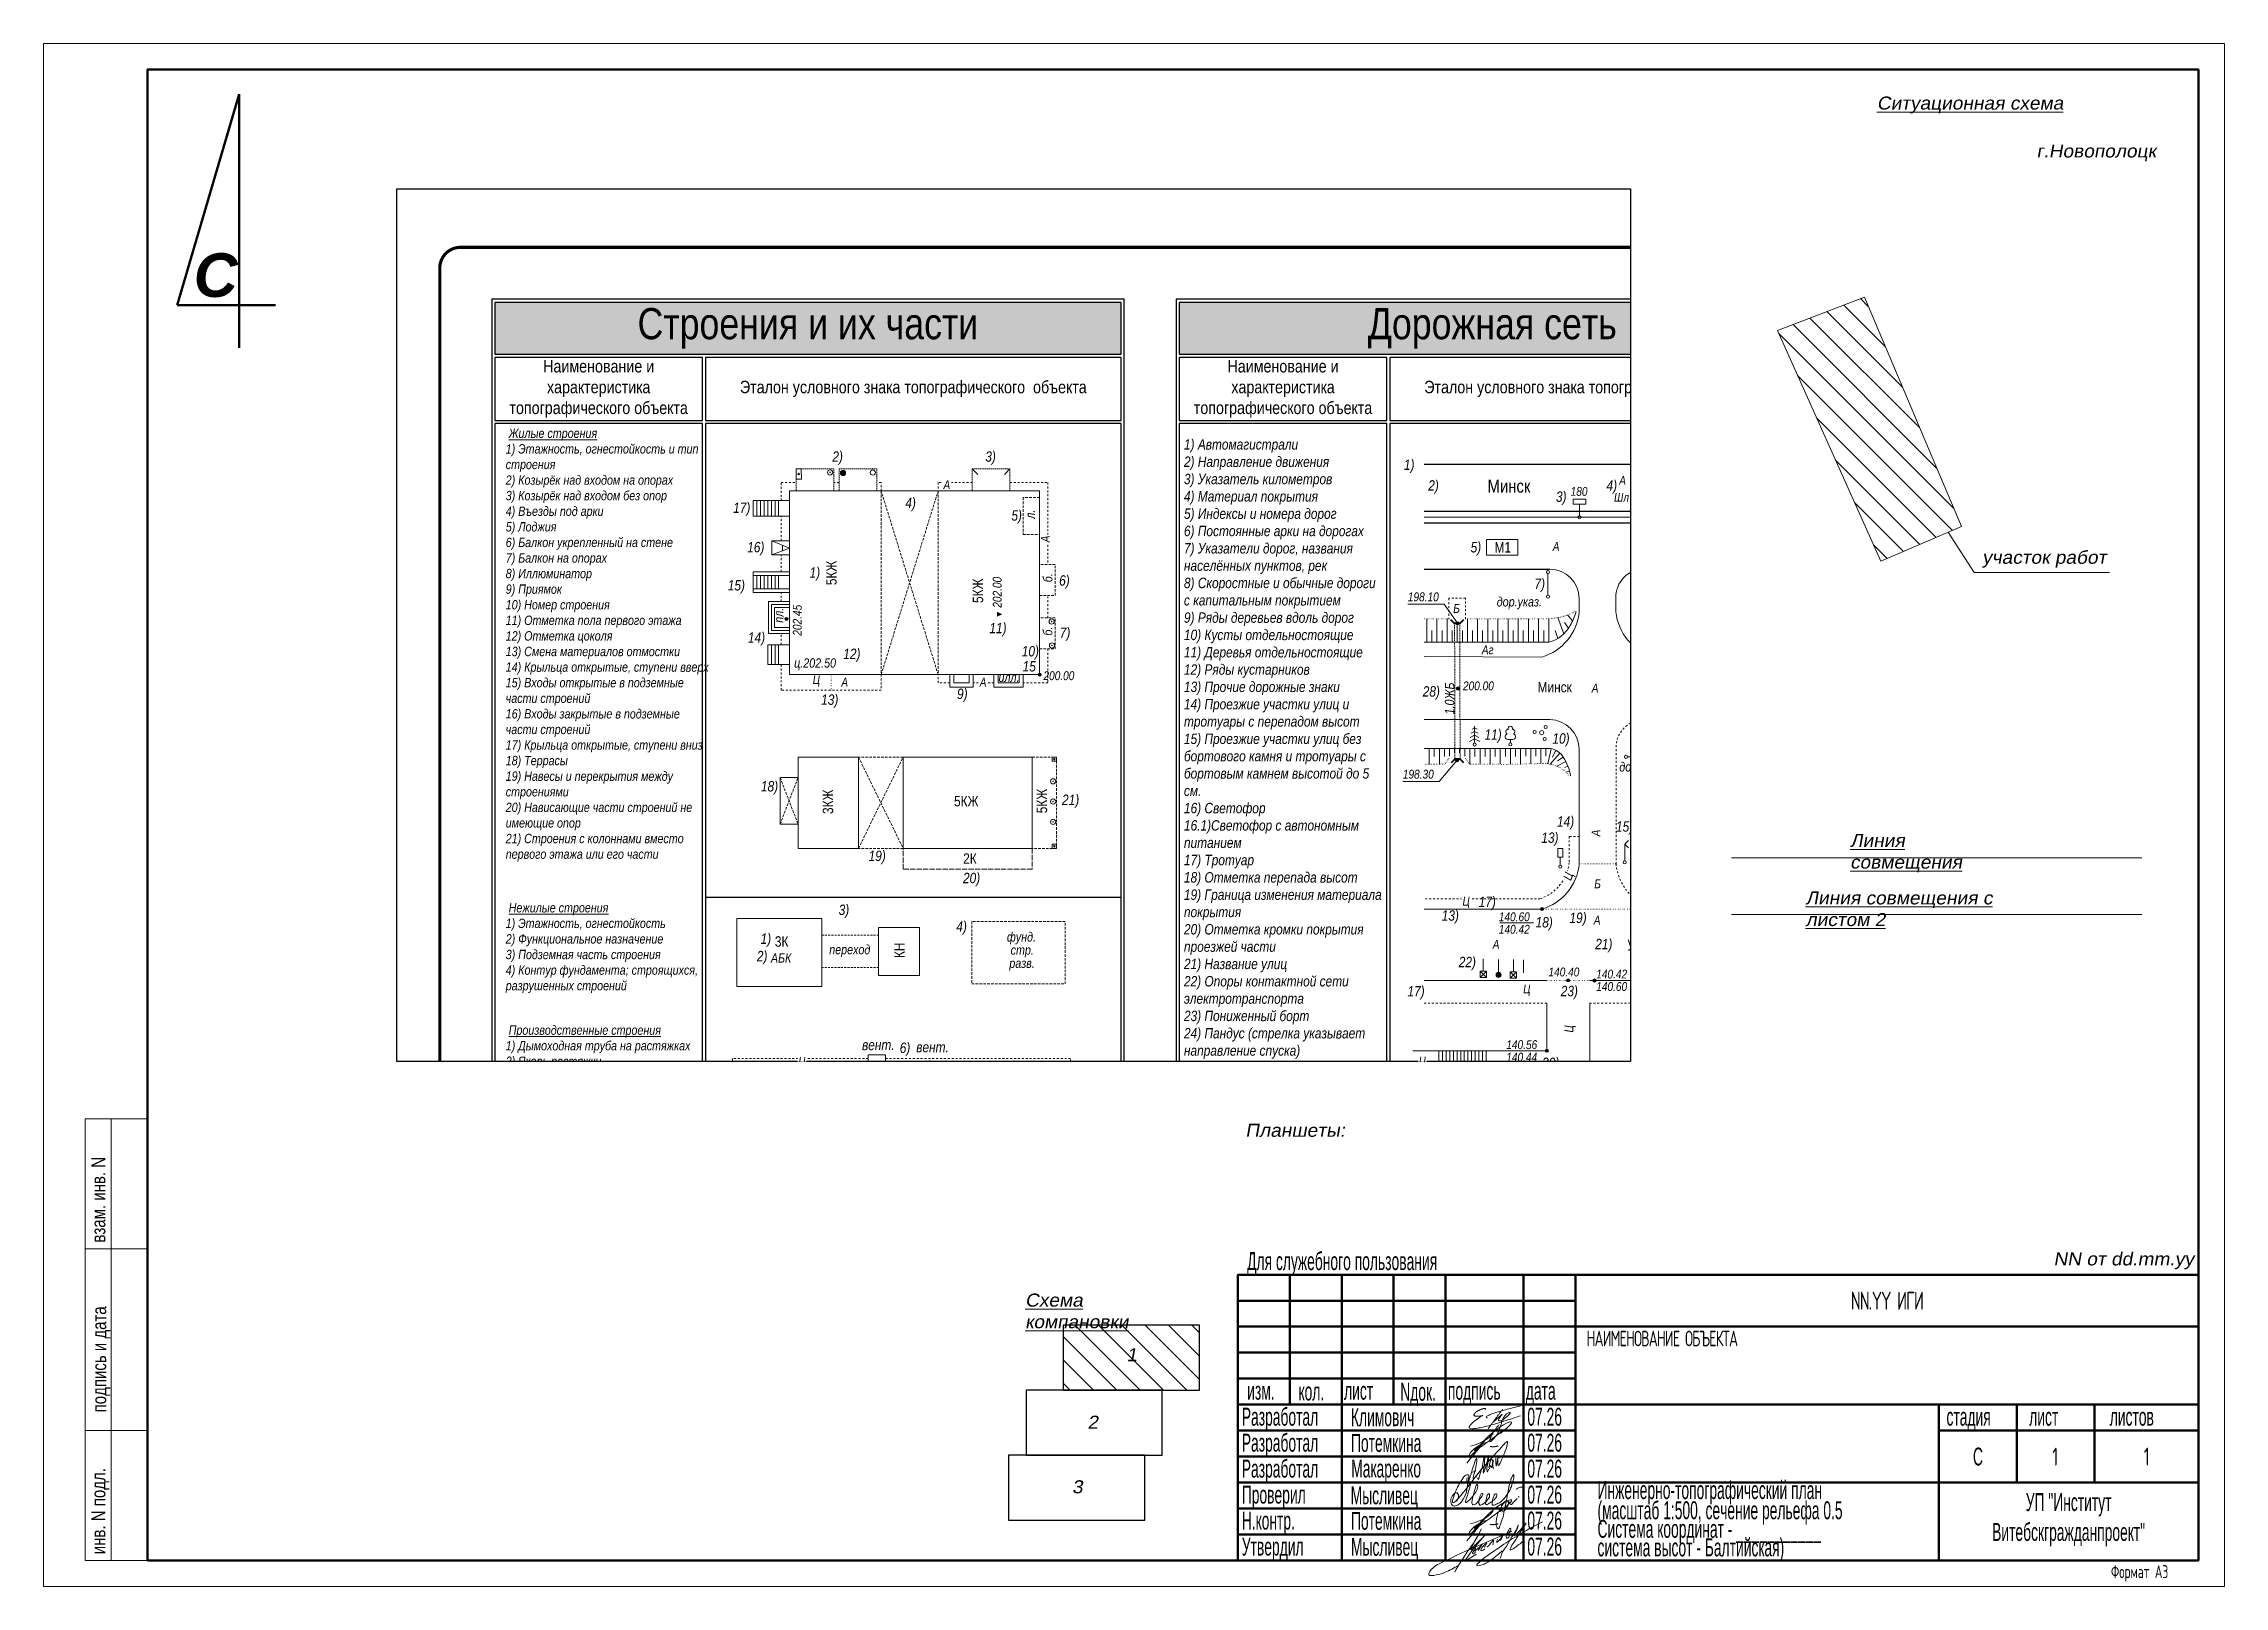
# Paper-space layout 'Лист1' of a CAD drawing. Header units: metres, sheet in millimetres. Extents: x 465 to 885, y -54 to 243.
# The model-space entities are those that its viewports show. They can reach past a viewport. Long polylines and large blocks are cut down to what shows.
import ezdxf
from ezdxf.enums import TextEntityAlignment as Align

# ---------------------------------------------------------------- set-up
doc = ezdxf.new("R2010")
doc.units = ezdxf.units.M
for name, pattern in [('СП-0.2х1.0', [1.2, 0.2, -1]), ('СП-1.5х1.0', [2.5, 1.5, -1]), ('СП-1.5х1.5', [3, 1.5, -1.5]), ('СП-2х1', [3, 2, -1]), ('СП-4х1', [5, 4, -1]), ('СП_Граница маскировки', [3, 0, -3])]:
    doc.linetypes.add(name, pattern=pattern)
for name, color, linetype, lineweight in [('02 Строения и их части', 7, 'Continuous', 20), ('03 Инженерно-технические сооружения', 7, 'Continuous', 20), ('15 Дорожная сеть', 7, 'Continuous', 20), ('18 Растительность и грунты', 7, 'Continuous', 20), ('19 Ограждения', 7, 'Continuous', 20), ('Формат', 7, 'Continuous', 18)]:
    doc.layers.add(name, color=color, linetype=linetype, lineweight=lineweight)
for name, color, linetype, lineweight, true_color in [('10 ЛЭП и объекты электропередачи', 1, 'Continuous', 20, 0xff0000), ('16 Гидрография', 7, 'Continuous', 20, 0x52a500), ('17 Рельеф', 7, 'Continuous', 15, 0xa55200)]:
    doc.layers.add(name, color=color, linetype=linetype, lineweight=lineweight, true_color=true_color)
doc.styles.add('Font-win', font='font_win.shx')
doc.styles.add('GOST 2.304', font='cs_gost2304.shx', dxfattribs={"width": 0.8})
doc.styles.add('RUSSWIN', font='russwin.shx', dxfattribs={"width": 0.9})
doc.styles.add('МИП_ГОСТ', font='MIPGOST.SHX', dxfattribs={"width": 1.1, "oblique": 10})
doc.styles.add('СП_Д', font='ARIALNI.TTF')
doc.styles.add('СП_Р', font='ARIALN.TTF')
doc.linetypes.add('СП_10.23', pattern='A,0,[133,ltypeshp.shx,S=0.24,R=0,X=0,Y=0],-0.08,[133,ltypeshp.shx,S=0.16,R=0,X=0,Y=0],-0.08,[133,ltypeshp.shx,S=0.08,R=0,X=0,Y=0],-2.18,[133,ltypeshp.shx,S=0.4,R=0,X=0,Y=0],-2.66', length=5)
doc.linetypes.add('СП_11.3.2', pattern='A,1.1,[133,ltypeshp.shx,S=0.4,R=0,X=0,Y=0],-0.1,[133,ltypeshp.shx,S=0.3,R=0,X=0,Y=0],-0.1,[133,ltypeshp.shx,S=0.2,R=0,X=0,Y=0],-0.1,[133,ltypeshp.shx,S=0.1,R=0,X=0,Y=0],-0.5,3.1', length=5)

psp = doc.layouts.new('Лист1')

# ---------------------------------------------------------------- texts
at = {"layer": 'Формат', "char_height": 2.5, "attachment_point": 1, "style": 'МИП_ГОСТ'}
for s, insert, width in [('{\\L\\C256;Ситуационная схема}', (818.07, 232.85), 34.3944), ('{\\LЛиния совмещения}', (812.9, 90.89), 28.0363), ('{\\LЛиния совмещения с листом 2}', (804.33, 79.83), 46.8441), ('{\\LСхема компановки}', (654.02, 2.4), 27.8399), ('1', (673.56, -8.11), 1.9151), ('2', (666.02, -21.1), 1.9151), ('3', (663.06, -33.54), 1.9151)]:
    psp.add_mtext(s, dxfattribs=dict(at, insert=insert, width=width))
at = {"layer": 'Формат', "char_height": 2.5, "attachment_point": 1, "style": 'МИП_ГОСТ', "bg_fill": 3, "box_fill_scale": 1, "bg_fill_color": 256, "bg_fill_transparency": 0}
for s, insert, width in [('г.Новополоцк', (848.81, 223.62), 17.6082), ('участок работ', (838.34, 145.4), 24.0856)]:
    psp.add_mtext(s, dxfattribs=dict(at, insert=insert, width=width))
at = {"layer": 'Формат', "char_height": 2.5, "style": 'МИП_ГОСТ', "bg_fill": 2}
for s, insert, width, attachment_point in [('Планшеты:', (696.44, 35.09), 42.353, 1), ('NN от dd.mm.yy', (879.1, 7.08), 54.7389, 9)]:
    psp.add_mtext(s, dxfattribs=dict(at, insert=insert, width=width, attachment_point=attachment_point))

msp = doc.modelspace()

# ---------------------------------------------------------------- texts
at = {"color": 7, "lineweight": 13}
for s, insert, char_height, width, attachment_point, style in [('{\\C256;Строения и их части}', (29.35, 683.39), 3, 60.3, 5, 'СП_Р'), ('Дорожная сеть', (95.25, 683.39), 3, 60.3, 5, 'СП_Р'), ('\\pt0;Наименование и характеристика топографического объекта', (9.2, 677.56), 1.2, 20, 5, 'СП_Р'), ('\\pt0;Эталон условного знака топографического  объекта ', (39.5, 677.56), 1.2, 40, 5, 'СП_Р'), ('\\pt0;Наименование и характеристика топографического объекта', (75.1, 677.56), 1.2, 20, 5, 'СП_Р'), ('\\pt0;Эталон условного знака топографического  объекта ', (105.4, 677.56), 1.2, 40, 5, 'СП_Р'), ('{\\L Жилые строения\\P}1) Этажность, огнестойкость и тип строения\\P2) Козырёк над входом на опорах\\P3) Козырёк над входом без опор\\P4) Въезды под арки\\P5) Лоджия\\P6) Балкон укрепленный на стене\\P7) Балкон на опорах\\P8) Иллюминатор\\P9) Приямок\\P10) Номер строения\\P11) Отметка пола первого этажа\\P12) Отметка цоколя\\P13) Смена материалов отмостки\\P14) Крыльца открытые, ступени вверх\\P15) Входы открытые в подземные части строений\\P16) Входы закрытые в подземные части строений\\P17) Крыльца открытые, ступени вниз\\P18) Террасы\\P19) Навесы и перекрытия между строениями\\P20) Нависающие части строений не имеющие опор\\P21) Строения с колоннами вместо первого этажа или его части', (0.25, 673.74), 0.9, 19.0121, 1, 'СП_Д'), ('1) Автомагистрали\\P2) Направление движения\\P3) Указатель километров\\P4) Материал покрытия\\P5) Индексы и номера дорог\\P6) Постоянные арки на дорогах\\P7) Указатели дорог, названия населённых пунктов, рек\\P8) Скоростные и обычные дороги с капитальным покрытием\\P9) Ряды деревьев вдоль дорог\\P10) Кусты отдельностоящие\\P11) Деревья отдельностоящие\\P12) Ряды кустарников\\P13) Прочие дорожные знаки\\P14) Проезжие участки улиц и тротуары с перепадом высот\\P15) Проезжие участки улиц без бортового камня и тротуары с бортовым камнем высотой до 5 см.\\P16) Светофор\\P16.1)Светофор с автономным питанием\\P17) Тротуар\\P18) Отметка перепада высот \\P19) Граница изменения материала покрытия\\P20) Отметка кромки покрытия проезжей части\\P21) Название улиц\\P22) Опоры контактной сети электротранспорта\\P23) Пониженный борт\\P24) Пандус (стрелка указывает направление спуска)\\P25) Полевая дорога\\P26) Шлагбаум ручной\\P27) Шлагбаум с электроприводом\\P28) Водопропускная труба под дорогой ', (65.56, 672.72), 1, 19.0121, 1, 'СП_Д'), ('{\\L Нежилые строения\\P}1) Этажность, огнестойкость\\P2) Функциональное назначение\\P3) Подземная часть строения\\P4) Контур фундамента; строящихся, разрушенных строений', (0.25, 628.07), 0.9, 19.0121, 1, 'СП_Д'), ('{\\L Производственные строения\\P}1) Дымоходная труба на растяжках\\P2) Якорь растяжки\\P3) Лестница\\P4) Брандмауэр\\P5) Труба на здании\\P6) Выходы вентиляции\\P7) Направление спуска с пандуса\\P8) Отметка верха пандуса', (0.25, 616.29), 0.9, 19.0121, 1, 'СП_Д')]:
    msp.add_mtext(s, dxfattribs=dict(at, insert=insert, char_height=char_height, width=width, attachment_point=attachment_point, style=style))
at = {"color": 212, "lineweight": 13, "true_color": 0xe000e0, "char_height": 1, "width": 1, "attachment_point": 5, "style": 'СП_Д'}
for s, insert in [('2)', (32.21, 670.9)), ('3)', (46.94, 670.9)), ('1)', (87.25, 670.11)), ('2)', (89.59, 668.12)), ('17)', (22.98, 665.97)), ('4)', (39.24, 666.44)), ('5)', (49.45, 665.23)), ('3)', (101.89, 667.04)), ('16)', (24.33, 662.18)), ('5)', (93.67, 662.17)), ('1)', (30.02, 659.74)), ('6)', (54.05, 658.97)), ('15)', (22.46, 658.51)), ('7)', (99.82, 658.65)), ('14)', (24.4, 653.48)), ('11)', (47.65, 654.39)), ('7)', (54.11, 653.94)), ('12)', (33.58, 651.91)), ('10)', (50.77, 652.16)), ('28)', (89.38, 648.29)), ('13)', (31.45, 647.5)), ('9)', (44.22, 648.06)), ('11)', (95.33, 644.14)), ('10)', (101.87, 643.76)), ('13)', (109.63, 643.11)), ('18)', (25.65, 639.16)), ('21)', (54.65, 637.86)), ('14)', (102.31, 635.77)), ('13)', (100.8, 634.21)), ('15)', (107.99, 635.29)), ('19)', (36.02, 632.46)), ('7)', (109.13, 632.11)), ('20)', (45.11, 630.33)), ('3)', (32.82, 627.27)), ('4)', (44.15, 625.67)), ('18)', (100.25, 626.07)), ('19)', (103.51, 626.5)), ('1)', (25.3, 624.49)), ('21)', (105.99, 623.97)), ('2)', (24.94, 622.81)), ('22)', (92.85, 622.24)), ('17)', (87.91, 619.43)), ('23)', (102.67, 619.45)), ('6)', (38.7, 613.99)), ('20)', (100.88, 612.54))]:
    msp.add_mtext(s, dxfattribs=dict(at, insert=insert))
at = {"layer": '03 Инженерно-технические сооружения', "color": 0, "linetype": 'Continuous', "lineweight": 15, "ltscale": 0.5, "char_height": 1, "attachment_point": 7, "style": 'СП_Д'}
for insert in [(34.56, 613.9), (39.78, 613.69)]:
    msp.add_mtext('вент.', dxfattribs=dict(at, insert=insert))
at = {"layer": '15 Дорожная сеть', "linetype": 'Continuous', "ltscale": 0.5, "attachment_point": 5, "style": 'СП_Р'}
for s, insert, char_height in [('Минск', (96.86, 668.19), 1.25), ('Москва', (110.95, 662.48), 1.25), ('Минск', (101.26, 648.85), 1)]:
    msp.add_mtext(s, dxfattribs=dict(at, insert=insert, char_height=char_height))

# ---------------------------------------------------------------- blocks, each defined once
blk = doc.blocks.new('Север')
at = {"lineweight": 50}
for p, q in [((0, 81.42), (-19.89, 13.64)), ((0, 0), (0, 81.42)), ((-19.89, 13.64), (11.68, 13.64))]:
    blk.add_line(p, q, dxfattribs=at)
at = {"lineweight": 70, "insert": (-14.6, 30.33), "char_height": 14, "width": 13.9303, "attachment_point": 1}
blk.add_mtext('{\\fArial|b1|i1|c0|p34;C}', dxfattribs=at)
blk = doc.blocks.new('подпись Климович')
for points, degree in [([(1.6, 0.91), (0.96, 1.08), (4.47, 1.95)], 2), ([(2.13, 0.57), (3.92, 2.13), (1.81, 0.31), (2.88, 0.71)], 3), ([(1.21, 1.15), (-2.3, -1.18), (4.47, 1.09)], 2), ([(2.92, 1.67), (1.66, -0.04)], 1), ([(2.88, 0.71), (3.21, 1.4), (4.09, 1.56), (2.88, 0.71), (2.93, 0.7)], 3)]:
    blk.add_open_spline(points, degree=degree)
for points, knots in [([(1.41, 1.65), (1.47, 1.73), (1.29, 1.73), (1.01, 1.64), (0.68, 1.47), (0.06, 0.94), (1.12, 1.09)], [0, 0, 0, 0.025771, 0.043399, 0.160688, 0.244413, 1, 1, 1]), ([(2.61, 0.32), (2.09, -0.3), (1.94, -0.63), (1.55, -1.66), (2.62, -0.3), (2.88, 0.71)], [0, 0, 0, 0.107357, 0.141958, 0.800985, 1, 1, 1])]:
    blk.add_open_spline(points, degree=2, knots=knots)
blk = doc.blocks.new('*U1727')
at = {"layer": 'Формат', "xscale": 2.218052751955047, "yscale": 2.218052751955047, "zscale": 2.218052751955047}
blk.add_blockref('подпись Климович', (24.52, 0.42), dxfattribs=at)
at = {"layer": 'Формат', "style": 'Font-win', "width": 0.578036}
blk.add_text('Климович', height=3.45, dxfattribs=at).set_placement((1.78, 0.84))
blk = doc.blocks.new('подпись Потёмкина')
for points, degree, knots in [([(5.12, 3.54), (9.67, 6.98), (4.44, 5.15), (1.55, 1.16), (-0.44, -1.48), (-0.31, 1.05), (3.07, 2.18)], 3, [0, 0, 0, 0, 1, 1, 1, 2, 2, 2, 2]), ([(0.47, 1.57), (4.76, 2.55), (5.1, 5.97), (1.53, 0.86), (-0.11, -1.09)], 3, [0, 0, 0, 0, 1, 1.006414, 1.006414, 1.006414, 1.006414]), ([(1.57, 1.41), (-0.16, -0.3), (5.06, 3.59), (5.58, 4.11)], 2, [0, 0, 0, 0.949071, 1, 1, 1])]:
    blk.add_open_spline(points, degree=degree, knots=knots)
blk.add_open_spline([(3.54, 1.51), (4.16, 1.37), (4.81, 1.58)], degree=2)
blk = doc.blocks.new('*U1737')
at = {"layer": 'Формат', "xscale": 1.229794739000953, "yscale": 1.229794739000953, "zscale": 1.229794739000953}
blk.add_blockref('подпись Потёмкина', (24.22, 0.09), dxfattribs=at)
at = {"layer": 'Формат', "style": 'Font-win', "width": 0.578036}
blk.add_text('Потемкина', height=3.45, dxfattribs=at).set_placement((1.79, 0.89))
blk = doc.blocks.new('подпись Макаренко')
for points in [[(4.64, 2.57), (4.64, 2.13), (4.77, 1.55), (5.01, 1.93), (5.86, 3.87), (6.15, 5.45), (5.68, 5.01), (3.95, 3.11), (1.64, 0.49), (-1.34, -3.31), (-2.13, -4.19), (-2.3, -4.35), (-2.66, -4.45), (-2.64, -3.95), (-2.1, -2.42), (-0.97, -0.44), (-0.35, 0.05), (-0.05, -0.02), (-0.04, -0.24), (-0.34, -1.96), (-0.45, -2.69)], [(-0.32, -0.41), (-0.34, -0.45), (-0.39, -0.7), (-0.26, -1.25), (0.11, -0.44), (0.26, 0.07), (1.22, 2.71), (0.95, 0.64), (0.68, -0.43), (0.67, -0.57)], [(0.36, 0.38), (1.08, 0.68)], [(1.44, -0.43), (1.41, -0.47), (1.46, -0.7), (1.66, -0.19), (2.12, 1.24), (2.5, 3.09), (2.49, 2), (2.31, 0.3), (2.74, 1.55), (3.18, 3.18), (3.03, 1.93), (2.88, 0.86), (2.95, 0.53), (3.17, 0.96)], [(3.34, 1.08), (3.28, 1.07), (3.24, 1.31), (3.36, 1.92), (3.65, 2.52), (3.78, 2.43), (3.83, 2.3)], [(3.21, 1.18), (3.39, 1.54), (3.62, 1.21), (3.75, 1.59), (3.92, 2.47), (3.82, 1.61), (3.88, 1.23), (3.98, 1.13), (4.03, 1.13)], [(4.35, 2.72), (4.39, 1.46), (4.62, 2.49), (4.84, 2.95), (4.89, 2.74), (4.84, 2.92)], [(1.16, -0.2), (1.1, -0.2), (1.11, -0.32), (1.17, -0.28)]]:
    blk.add_spline(points, degree=3)
blk = doc.blocks.new('*U1725')
at = {"layer": 'Формат', "xscale": 1.187944061780354, "yscale": 1.187944061780354, "zscale": 1.187944061780354}
blk.add_blockref('подпись Макаренко', (24.54, 1.42), dxfattribs=at)
at = {"layer": 'Формат', "style": 'Font-win', "width": 0.578036}
blk.add_text('Макаренко', height=3.45, dxfattribs=at).set_placement((1.84, 0.97))
blk = doc.blocks.new('Мысливец Е.А.')
for points in [[(0.64, 0.76), (0.84, 1.2), (0.95, 1.94), (0.73, 2.25), (-0.13, 1.72), (-0.38, 0.7), (0.02, -0.01), (0.89, 0.19), (1.79, 1.16), (2.43, 2.87), (2.61, 3.8), (2.86, 4.17)], [(3.14, 3.93), (2.66, 2.31), (2.32, 1.18), (2.26, 0.58), (2.48, 0.69), (3.04, 1.21), (3.77, 2.11), (4.12, 2.62), (4.28, 3.13), (4.3, 3.66), (4.25, 3.75), (3.88, 3), (3.56, 1.98), (3.37, 1.01), (3.34, 0.36), (3.46, 0.16), (3.74, 0.21), (4.36, 0.72), (4.9, 1.45), (5.18, 1.89), (5.21, 2.09), (5.05, 2.18), (4.81, 1.87), (4.63, 1.36), (4.5, 0.67), (4.61, 0.23), (4.72, 0.14), (5.28, 0.36), (5.85, 0.83), (6.11, 1.16), (6.36, 1.54), (6.38, 1.91), (6.33, 2.09), (6.12, 2), (5.87, 1.43), (5.72, 0.81), (5.69, 0.36), (5.8, 0.21), (6.2, 0.38), (6.45, 0.52), (7.07, 0.98), (7.49, 1.4), (7.66, 1.76), (7.62, 2.11), (7.29, 2.02), (7.18, 1.8), (6.96, 1.2), (6.87, 0.5), (6.87, 0.23), (6.96, 0.12), (7.15, 0.1), (7.55, 0.27), (8.29, 0.66), (9.43, 1.9), (10.08, 3.07), (10.51, 4.41), (10.67, 5.29), (10.65, 5.45), (10.33, 5.12), (10.06, 4.25), (9.94, 3.89), (9.43, 1.33), (9.04, -0.47), (8.75, -1.92), (8.3, -3.24), (7.87, -3.97), (7.65, -3.68), (7.58, -2.67), (7.71, -1.81), (8.05, -0.86), (8.41, -0.29), (9.26, 0.74), (9.61, 0.78), (9.69, 0.49), (9.58, 0.03), (9.17, -0.59), (8.68, -0.92), (8.52, -0.77), (8.46, -0.36), (8.51, 0.1), (8.85, 0.55), (9.34, 0.83), (9.75, 0.74), (9.93, 0.39), (10.09, 0.21), (10.41, 0.42), (10.88, 0.94), (11.21, 1.26)], [(11.11, 2.88), (11.23, 3.03), (12.24, 3.29)], [(11.42, 1.52), (11.5, 1.63), (11.56, 1.55)]]:
    blk.add_spline(points, degree=3)
blk = doc.blocks.new('*U1724')
at = {"layer": 'Формат', "xscale": 1.100550357677501, "yscale": 1.100550357677501, "zscale": 1.100550357677501}
blk.add_blockref('Мысливец Е.А.', (21.44, 0.5), dxfattribs=at)
at = {"layer": 'Формат', "style": 'Font-win', "width": 0.578036}
blk.add_text('Мысливец', height=3.45, dxfattribs=at).set_placement((1.73, 0.8))
blk = doc.blocks.new('Мысливец М.С.')
for points in [[(2.97, 4.76, -0.042372), (0.36, 0.52, 0.030135), (-2.15, -3.53)], [(3.7, 3.62, 0.04142), (-0.24, -1.42), (2.04, -0.07)]]:
    blk.add_lwpolyline(points, format="xyb")
blk.add_lwpolyline([(3.2, 1.87), (2.32, 0.63)])
for points in [[(-1.44, -2.25), (-4.01, -3.58), (-5.77, -4.1), (-7.14, -4.07), (-6.33, -2.69), (-5.19, -1.95), (8.82, 4.31)], [(6.98, 0.57), (5.33, -0.84), (4.18, -1.64), (2.63, -2.27), (2.07, -2.26), (2.57, -1.62), (4.06, -0.44), (6.43, 1.22), (9.83, 3.45), (14.75, 6.15)], [(10.08, 5.55), (9.64, 4.53), (8.84, 3.22), (7.79, 1.48), (7.05, 0.33), (6.63, -0.83)], [(7.87, 3.57), (8.29, 4.07), (8.62, 4.68), (8.6, 4.84), (8.48, 4.91), (8.34, 4.74), (8.01, 4.11), (7.82, 3.54), (7.77, 3.12), (7.88, 2.98), (8.31, 3.37), (8.27, 3.65), (8.14, 3.75), (7.89, 3.59)], [(10.02, 5.41), (9.9, 4.93), (9.25, 3.44), (10.23, 4.32), (11.57, 5.88), (10.49, 4.18), (9.35, 2.36), (8.69, 1.32), (8.52, 0.76), (9.31, 1.12), (11.17, 2.58)], [(2.12, 3.18), (1.51, 2.05), (1.02, 1), (0.92, 0.77), (1.38, 1.26), (2.11, 2), (3.13, 2.98)], [(1.89, 1.1), (1.63, 0.74), (1.36, 0.34), (1.27, 0.14), (1.34, -0.05), (1.63, 0.09), (1.79, 0.31), (1.76, 0.49), (1.85, 0.6), (3.21, 1.87)], [(3.65, 0.95), (3.3, 0.67), (2.98, 0.59), (2.88, 0.7), (2.97, 0.99), (3.38, 1.49), (4.03, 2.04), (3.84, 1.65), (3.51, 1.23)], [(4.1, 1.36), (4.1, 1.33), (4.16, 1.36), (4.54, 1.73), (5.32, 2.6), (5.17, 1.84), (5.15, 1.75), (5.27, 1.82)], [(6.06, 2.74), (5.9, 2.22), (6.57, 2.77), (7.07, 3.48), (6.69, 2.62), (6.67, 2.58), (6.71, 2.53)]]:
    blk.add_spline(points, degree=3)
blk = doc.blocks.new('*U1726')
at = {"layer": 'Формат'}
blk.add_blockref('Мысливец М.С.', (23.94, 1.29), dxfattribs=at)
at = {"layer": 'Формат', "style": 'Font-win', "width": 0.578036}
blk.add_text('Мысливец', height=3.45, dxfattribs=at).set_placement((1.79, 0.89))
blk = doc.blocks.new('*U1711')
blk.add_lwpolyline([(0, 0), (65, 0)])
at = {"layer": 'Формат', "style": 'Font-win', "width": 0.578036}
blk.add_text('Для служебного пользования', height=3.45, dxfattribs=at).set_placement((1.79, 0.89))
blk = doc.blocks.new('ЛИСТ_дата')
at = {"layer": 'Формат', "style": 'Font-win', "width": 0.578036}
blk.add_text('07.26', height=3.45, dxfattribs=at).set_placement((0, 0))
blk = doc.blocks.new('*U1723')
at = {"layer": 'Формат', "lineweight": 50}
blk.add_lwpolyline([(0, 0), (-50, 0), (-50, 15), (0, 15), (0, 0), (0, 15), (0, 25), (-50, 25), (-50, 15), (-50, 30), (-35, 30), (-35, 15), (-20, 15), (-20, 30), (-35, 30), (0, 30), (0, 25), (0, 45), (-120, 45), (-120, 0), (-50, 0), (-50, 15), (-120, 15), (-120, 30), (-50, 30), (0, 30), (0, 55), (-120, 55), (-120, 45), (-120, 55), (-185, 55), (-185, 0), (-120, 0), (-120, 5), (-185, 5), (-185, 10), (-120, 10), (-120, 15), (-185, 15), (-185, 20), (-120, 20), (-120, 25), (-185, 25), (-185, 30), (-120, 30), (-120, 35), (-185, 35), (-185, 40), (-120, 40), (-120, 45), (-185, 45), (-185, 50), (-120, 50), (-120, 55), (-130, 55), (-130, 0), (-145, 0), (-145, 55), (-145, 55), (-165, 55), (-165, 0), (-185, 0), (-185, 55), (-175, 55), (-175, 30), (-165, 30), (-155, 30), (-155, 55)], dxfattribs=at)
at = {"layer": 'Формат'}
for name, p in [('*U1711', (-185, 55)), ('*U1727', (-165, 25)), ('ЛИСТ_дата', (-129.24, 25.94)), ('*U1737', (-165, 20)), ('*U1725', (-165, 15)), ('ЛИСТ_дата', (-129.24, 20.94)), ('ЛИСТ_дата', (-129.24, 15.94)), ('*U1724', (-165, 10)), ('*U1737', (-165, 5)), ('ЛИСТ_дата', (-129.24, 10.94)), ('ЛИСТ_дата', (-129.24, 5.94)), ('*U1726', (-165, 0)), ('ЛИСТ_дата', (-129.24, 0.94))]:
    blk.add_blockref(name, p, dxfattribs=at)
at = {"layer": 'Формат', "style": 'Font-win'}
for s, width, p in [('изм.', 0.578036, (-183.2, 30.94)), ('лист', 0.578036, (-164.54, 30.94)), ('Nдок.', 0.578036, (-153.72, 30.74)), ('подпись', 0.578036, (-144.54, 30.94)), ('дата', 0.578036, (-129.54, 30.94)), ('Разработал', 0.578036, (-184.24, 25.94)), ('кол.', 0.578, (-173.31, 30.8)), ('стадия', 0.578036, (-48.52, 25.94)), ('лист', 0.578036, (-32.59, 25.94)), ('листов', 0.578036, (-17.08, 25.94)), ('Разработал', 0.578036, (-184.24, 20.94)), ('С', 0.578036, (-43.42, 18.27)), ('Разработал', 0.578036, (-184.24, 15.94)), ('Проверил', 0.578036, (-184.24, 10.94)), ('Инженерно-топографический план', 0.578036, (-115.73, 11.81)), ('Н.контр.', 0.578036, (-184.24, 5.94)), ('(масштаб 1:500, сечение рельефа 0.5', 0.578036, (-115.73, 7.92)), ('Утвердил', 0.578036, (-184.24, 0.94)), ('система высот - Балтийская)', 0.578036, (-115.73, 0.78)), ('Система координат - ___________', 0.578036, (-115.73, 4.35))]:
    blk.add_text(s, height=3.45, dxfattribs=dict(at, width=width)).set_placement(p)
at = {"layer": 'Формат', "line_spacing_factor": 0.8, "style": 'GOST 2.304'}
for s, insert, char_height, width, attachment_point in [('{\\T0.9;NN.YY ИГИ}', (-60, 50), 3.45, 120, 5), ('{\\T0.9;НАИМЕНОВАНИЕ ОБЪЕКТА}', (-117.84, 44.22), 3, 116.4252, 1)]:
    blk.add_mtext(s, dxfattribs=dict(at, insert=insert, char_height=char_height, width=width, attachment_point=attachment_point))
at = {"layer": 'Формат', "linetype": 'Continuous', "insert": (-10, 20), "char_height": 3.45, "width": 20, "attachment_point": 5, "line_spacing_factor": 0.8, "style": 'GOST 2.304'}
blk.add_mtext('{\\T0.9;1}', dxfattribs=at)
at = {"layer": 'Формат', "lineweight": 20, "insert": (-25, 7.83), "char_height": 3.45, "width": 50, "attachment_point": 5, "style": 'Font-win'}
blk.add_mtext('{\\W0.578;УП "Институт\\PВитебскгражданпроект" }', dxfattribs=at)
blk = doc.blocks.new('*U1722')
at = {"layer": 'Формат'}
for p, q in [((-412, 5), (-412, 90)), ((-412, 90), (-400, 90)), ((-407, 5), (-407, 90)), ((-412, 65), (-400, 65)), ((-400, 30), (-412, 30)), ((-400, 5), (-412, 5))]:
    blk.add_line(p, q, dxfattribs=at)
blk.add_lwpolyline([(-420, 0), (-420, 297), (0, 297), (0, 0), (-420, 0)], close=True, dxfattribs=at)
at = {"layer": 'Формат', "lineweight": 50}
blk.add_lwpolyline([(-400, 5), (-5, 5), (-5, 292), (-400, 292)], close=True, dxfattribs=at)
at = {"layer": 'Формат'}
blk.add_blockref('*U1723', (-5, 5), dxfattribs=at)
at = {"layer": 'Формат', "style": 'RUSSWIN', "width": 0.8}
for s, p in [('взам. инв. N', (-408.11, 66.19)), ('подпись и дата', (-407.95, 33.49)), ('инв. N подл.', (-408.11, 6.19))]:
    blk.add_text(s, height=2.7, rotation=90, dxfattribs=at).set_placement(p)
at = {"layer": 'Формат', "insert": (-21.84, 2.5), "char_height": 2.5, "width": 19.0724, "attachment_point": 4, "line_spacing_factor": 0.7, "style": 'GOST 2.304'}
blk.add_mtext('Формат А3', dxfattribs=at)
at = {"layer": 'Формат', "style": 'GOST 2.304', "width": 0.8}
blk.add_attdef('НОМЕР', text='', height=3.46, dxfattribs=at).set_placement((-32.57, 23.23), align=Align.CENTER)
blk = doc.blocks.new('СП_6.20.2.1')
at = {"color": 0}
for q in [(0.71, 4.21), (0.71, 2.79)]:
    blk.add_line((0, 3.5), q, dxfattribs=at)
blk.add_lwpolyline([(0, 3.5), (0, 0.3)], dxfattribs=at)
at = {"color": 0, "linetype": 'Continuous', "lineweight": -2}
blk.add_circle((0, 0), 0.3, dxfattribs=at)
blk = doc.blocks.new('СП_Круг')
at = {"color": 0, "linetype": 'Continuous', "lineweight": -2}
blk.add_circle((0, 0), 0.3, dxfattribs=at)
blk = doc.blocks.new('*U532')
at = {"color": 0, "linetype": 'Continuous', "lineweight": -2}
blk.add_line((0, 0.3), (0, 4.41), dxfattribs=at)
at = {"ltscale": 0.5, "rotation": 90.00000000000001}
blk.add_blockref('СП_Круг', (0, 4.71), dxfattribs=at)
at = {"ltscale": 0.5}
blk.add_blockref('СП_Круг', (0, 0), dxfattribs=at)
at = {"ltscale": 0.5, "style": 'СП_Д'}
blk.add_attdef('ЗНАК', (-9.85, -1.9), '', height=1.8, dxfattribs=at)
blk = doc.blocks.new('*U531')
at = {"color": 0, "linetype": 'Continuous', "lineweight": -2}
blk.add_line((0.3, 0), (4.7, 0), dxfattribs=at)
at = {"ltscale": 0.5}
for p in [(0, 0), (5, 0)]:
    blk.add_blockref('СП_Круг', p, dxfattribs=at)
at = {"ltscale": 0.5, "style": 'СП_Д'}
blk.add_attdef('ЗНАК', (-1.27, -2.83), '', height=1.8, dxfattribs=at)
blk = doc.blocks.new('*U607')
at = {"style": 'СП_Р'}
blk.add_attdef('УЛИЦА', text='', height=2, dxfattribs=at).set_placement((0, 0), align=Align.MIDDLE)
blk = doc.blocks.new('*U291')
at = {"color": 0, "linetype": 'СП-2х1', "lineweight": -2, "ltscale": 0.5}
blk.add_lwpolyline([(0, 0), (7.24, 0), (7.24, 4.24), (0, 4.24)], close=True, dxfattribs=at)
blk = doc.blocks.new('*U785')
at = {"color": 0, "insert": (0, 0), "char_height": 1.7, "attachment_point": 8, "style": 'СП_Д', "bg_fill": 3, "box_fill_scale": 1, "bg_fill_color": 256, "bg_fill_transparency": 0}
blk.add_mtext('А', dxfattribs=at)
blk = doc.blocks.new('*U779')
at = {"color": 0, "insert": (0, 0), "char_height": 1.7, "attachment_point": 8, "style": 'СП_Д', "bg_fill": 3, "box_fill_scale": 1, "bg_fill_color": 256, "bg_fill_transparency": 0}
blk.add_mtext('А', dxfattribs=at)
blk = doc.blocks.new('*U783')
at = {"color": 0, "insert": (0, 0), "char_height": 1.7, "attachment_point": 8, "style": 'СП_Д', "bg_fill": 3, "box_fill_scale": 1, "bg_fill_color": 256, "bg_fill_transparency": 0}
blk.add_mtext('Аг', dxfattribs=at)
blk = doc.blocks.new('*U778')
at = {"color": 0, "insert": (0, 0), "char_height": 1.7, "attachment_point": 8, "style": 'СП_Д', "bg_fill": 3, "box_fill_scale": 1, "bg_fill_color": 256, "bg_fill_transparency": 0}
blk.add_mtext('Ц', dxfattribs=at)
blk = doc.blocks.new('*U781')
at = {"color": 0, "insert": (0.12, 0), "char_height": 1.7, "attachment_point": 8, "style": 'СП_Д', "bg_fill": 3, "box_fill_scale": 1, "bg_fill_color": 256, "bg_fill_transparency": 0}
blk.add_mtext('Б', dxfattribs=at)
blk = doc.blocks.new('*U294')
at = {"color": 1, "lineweight": -2, "style": 'СП_Д'}
blk.add_attdef('№', text='', height=2, dxfattribs=at).set_placement((0, 0), align=Align.CENTER)
blk = doc.blocks.new('*U151')
at = {"color": 0, "lineweight": -2}
for p, q in [((2.1, 3), (2.1, 0)), ((2.8, 3), (2.8, 0)), ((3.5, 3), (3.5, 0)), ((4.2, 3), (4.2, 0)), ((4.9, 3), (4.9, 0)), ((5.6, 3), (5.6, 0)), ((6.3, 3), (6.3, 0))]:
    blk.add_line(p, q, dxfattribs=at)
blk.add_lwpolyline([(7, 3), (7, 0), (0, 0), (0, 3), (7, 3)], dxfattribs=at)
blk = doc.blocks.new('*U19')
at = {"color": 0, "lineweight": -2}
for p, q in [((7, 3.3), (0, 3.3)), ((7, 0.7), (0, 0.7)), ((2.1, 3.3), (2.1, 0.7)), ((2.8, 3.3), (2.8, 0.7)), ((3.5, 3.3), (3.5, 0.7)), ((4.2, 3.3), (4.2, 0.7)), ((4.9, 3.3), (4.9, 0.7)), ((5.6, 3.3), (5.6, 0.7)), ((6.3, 3.3), (6.3, 0.7))]:
    blk.add_line(p, q, dxfattribs=at)
blk.add_lwpolyline([(7, 4), (0, 4), (0, 0), (7, 0), (7, 4)], dxfattribs=at)
blk = doc.blocks.new('*U21')
at = {"color": 0, "lineweight": -2}
blk.add_lwpolyline([(0, 4, 0, 0.8, 0), (0, 2.6, 0, 0, 0), (0, 0, 0, 0, 0)], format="xyseb", dxfattribs=at)
blk = doc.blocks.new('СП_Точка')
at = {"linetype": 'Continuous', "lineweight": -2}
h = blk.add_hatch(color=0, dxfattribs=at)
h.dxf.hatch_style = 1
h.paths.add_polyline_path([(-0.15, 0, 1), (0.15, 0, 1)])
at = {"color": 0, "linetype": 'Continuous', "lineweight": 0}
blk.add_circle((0, 0), 0.15, dxfattribs=at)
blk = doc.blocks.new('*U295')
at = {"color": 0, "linetype": 'СП_Граница маскировки', "lineweight": 0, "ltscale": 10}
blk.add_lwpolyline([(0.99, 2.01), (0, 0)], dxfattribs=at)
at = {"color": 0, "linetype": 'СП_Граница маскировки', "lineweight": 0}
blk.add_wipeout([(0, 0), (1, 0.01), (0.99, 2.01), (-0.01, 2)], dxfattribs=at)
at = {"color": 0, "linetype": 'Continuous', "lineweight": -2}
blk.add_lwpolyline([(0, 0), (1, 0.01), (0.99, 2.01), (-0.01, 2)], close=True, dxfattribs=at)
blk.add_blockref('СП_Точка', (0.49, 1), dxfattribs=at)
blk = doc.blocks.new('СП_3.30.1.1')
at = {"linetype": 'Continuous', "lineweight": -2}
h = blk.add_hatch(color=0, dxfattribs=at)
h.dxf.hatch_style = 1
h.paths.add_polyline_path([(0.5, 0, 1), (-0.5, 0, 1)])
at = {"color": 0, "linetype": 'Continuous', "lineweight": -2}
blk.add_circle((0, 0), 0.5, dxfattribs=at)
blk = doc.blocks.new('СП_3.26.1.1')
at = {"color": 0, "linetype": 'СП_Граница маскировки', "lineweight": 0}
blk.add_wipeout([(0.5, 0), (0.43, 0.25), (0.25, 0.43), (0, 0.5), (-0.25, 0.43), (-0.43, 0.25), (-0.5, 0), (-0.43, -0.25), (-0.25, -0.43), (0, -0.5), (0.25, -0.43), (0.43, -0.25)], dxfattribs=at)
at = {"color": 0, "linetype": 'Continuous', "lineweight": -2}
blk.add_circle((0, 0), 0.5, dxfattribs=at)
blk = doc.blocks.new('*U563')
at = {"color": 0, "linetype": 'ByBlock', "lineweight": -2, "style": 'СП_Д'}
blk.add_attdef('АБК', text='', height=1.8, dxfattribs=at).set_placement((0, 0), align=Align.CENTER)
blk = doc.blocks.new('*U562')
at = {"color": 0, "lineweight": -2}
blk.add_solid([(0, 0), (-0.48, 1.03), (0.48, 1.03)], dxfattribs=at)
at = {"color": 0, "lineweight": -2, "style": 'СП_Д'}
blk.add_attdef('Z', (1.245141, 0.11087), '', height=1.7, dxfattribs=at)
blk = doc.blocks.new('*U297')
at = {"color": 0, "linetype": 'СП-2х1', "lineweight": -2, "ltscale": 0.5}
blk.add_lwpolyline([(0, 0), (4.24, 0), (4.24, 7.24), (0, 7.24)], close=True, dxfattribs=at)
at = {"color": 0, "lineweight": -2}
for points in [[(0, 7.24), (1.06, 6.18)], [(0, 0), (1.06, 1.06)]]:
    blk.add_lwpolyline(points, dxfattribs=at)
blk = doc.blocks.new('*U298')
at = {"color": 0, "lineweight": -2}
blk.add_lwpolyline([(0, 1.81, 0, 0.8, 0), (0, 0.41, 0, 0, 0), (0, 0, 0, 0, 0)], format="xyseb", dxfattribs=at)
blk = doc.blocks.new('СП_2.1')
at = {"color": 0, "style": 'СП_Р'}
blk.add_attdef('КЖ', text='', height=2, dxfattribs=at).set_placement((0, 0), align=Align.CENTER)
blk = doc.blocks.new('*U237')
at = {"color": 0, "linetype": 'СП_Граница маскировки', "lineweight": 0}
blk.add_wipeout([(0.5, 0), (0.43, 0.25), (0.25, 0.43), (0, 0.5), (-0.25, 0.43), (-0.43, 0.25), (-0.5, 0), (-0.43, -0.25), (-0.25, -0.43), (0, -0.5), (0.25, -0.43), (0.43, -0.25)], dxfattribs=at)
at = {"linetype": 'Continuous', "lineweight": -2}
h = blk.add_hatch(color=256, dxfattribs=at)
h.dxf.hatch_style = 1
h.paths.add_polyline_path([(0.15, 0, 1), (-0.15, 0, 1)])
at = {"color": 0, "linetype": 'Continuous', "lineweight": -2}
blk.add_circle((0, 0), 0.5, dxfattribs=at)
blk = doc.blocks.new('*U299')
at = {"color": 0, "lineweight": -2}
for p, q in [((2.1, 3.84), (2.1, 0)), ((2.8, 3.84), (2.8, 0)), ((3.5, 3.84), (3.5, 0))]:
    blk.add_line(p, q, dxfattribs=at)
blk.add_lwpolyline([(4.2, 3.84), (4.2, 0), (0, 0), (0, 3.84), (4.2, 3.84)], dxfattribs=at)
blk = doc.blocks.new('*U713')
at = {"color": 0, "linetype": 'Continuous', "lineweight": -2, "xscale": 2, "yscale": 2, "zscale": 2}
blk.add_blockref('СП_Точка', (0, 0), dxfattribs=at)
at = {"color": 0, "linetype": 'Continuous', "lineweight": 15, "style": 'СП_Д'}
blk.add_attdef('Z', text='', height=1.7, rotation=90, dxfattribs=at).set_placement((1.21, -3.13), align=Align.TOP_LEFT)
blk = doc.blocks.new('*U714')
at = {"color": 0, "linetype": 'Continuous', "lineweight": -2, "xscale": 2, "yscale": 2, "zscale": 2}
blk.add_blockref('СП_Точка', (0, 0), dxfattribs=at)
at = {"color": 0, "linetype": 'Continuous', "lineweight": 15, "style": 'СП_Д'}
blk.add_attdef('Z', text='', height=1.7, dxfattribs=at).set_placement((-3.51, 2.46), align=Align.TOP_LEFT)
blk = doc.blocks.new('*U665')
at = {"color": 0, "linetype": 'ByBlock', "lineweight": -2}
blk.add_lwpolyline([(0, 0.95), (0, 0.3)], dxfattribs=at)
at = {"color": 0, "linetype": 'СП_Граница маскировки', "lineweight": 0}
blk.add_wipeout([(0, 0.95), (0.47, 0.95), (0.83, 1.08), (1.01, 1.41), (0.92, 1.78), (0.62, 2), (0.82, 2.25), (0.84, 2.57), (0.67, 2.83), (0.38, 2.95), (0.33, 3.32), (0, 3.5), (-0.33, 3.32), (-0.38, 2.95), (-0.67, 2.83), (-0.84, 2.57), (-0.82, 2.25), (-0.62, 2), (-0.92, 1.78), (-1.01, 1.41), (-0.83, 1.08), (-0.47, 0.95)], dxfattribs=at)
at = {"color": 0, "linetype": 'ByBlock', "lineweight": -2}
blk.add_lwpolyline([(0, 0.95), (-0.47, 0.95, -0.870665), (-0.62, 2, -0.721398), (-0.38, 2.95, -1.460871), (0.38, 2.95, -0.721398), (0.62, 2, -0.870665), (0.47, 0.95)], format="xyb", close=True, dxfattribs=at)
at = {"color": 0, "linetype": 'Continuous', "lineweight": -2}
blk.add_circle((0, 0), 0.3, dxfattribs=at)
blk = doc.blocks.new('*U820')
at = {"color": 0, "linetype": 'ByBlock', "lineweight": -2}
for points in [[(-1, 0.6), (0, 1.1), (1, 0.6)], [(-0.83, 1.38), (0, 1.8), (0.83, 1.38)], [(-0.67, 2.17), (0, 2.5), (0.67, 2.17)], [(-0.5, 2.95), (0, 3.2), (0.5, 2.95)], [(0, 3.5), (0, 0.3)]]:
    blk.add_lwpolyline(points, dxfattribs=at)
at = {"color": 0, "linetype": 'Continuous', "lineweight": -2}
blk.add_circle((0, 0), 0.3, dxfattribs=at)
blk = doc.blocks.new('СП_10.20')
at = {"color": 0, "linetype": 'ByBlock', "lineweight": -2}
for centre, radius in [((-1.34, 0.12), 0.3), ((0, 0), 0.4), ((0.77, 1.11), 0.3), ((0.57, -1.22), 0.3)]:
    blk.add_circle(centre, radius, dxfattribs=at)
blk = doc.blocks.new('СП_2.8.1')
at = {"color": 0, "linetype": 'СП_Граница маскировки', "lineweight": 0, "ltscale": 10}
blk.add_lwpolyline([(0.8, 0.8), (0, 0)], dxfattribs=at)
at = {"color": 0, "linetype": 'СП_Граница маскировки', "lineweight": 0}
blk.add_wipeout([(0, 0), (0.8, 0), (0.8, 0.8), (0, 0.8)], dxfattribs=at)
at = {"color": 0, "linetype": 'Continuous', "lineweight": -2}
blk.add_lwpolyline([(0, 0), (0.8, 0), (0.8, 0.8), (0, 0.8)], close=True, dxfattribs=at)
blk.add_blockref('СП_Точка', (0.4, 0.4), dxfattribs=at)
blk = doc.blocks.new('*U715')
at = {"color": 0, "linetype": 'Continuous', "lineweight": -2, "xscale": 2, "yscale": 2, "zscale": 2}
blk.add_blockref('СП_Точка', (0, 0), dxfattribs=at)
at = {"color": 0, "linetype": 'Continuous', "lineweight": 15, "style": 'СП_Д'}
blk.add_attdef('Z', text='', height=1.7, dxfattribs=at).set_placement((0.84, 0.64), align=Align.TOP_LEFT)
blk = doc.blocks.new('*U301')
at = {"color": 0, "lineweight": -2}
for p, q in [((0.7, 3.86), (0.7, 0)), ((1.4, 3.86), (1.4, 0)), ((2.1, 3.86), (2.1, 0)), ((2.8, 3.86), (2.8, 0)), ((3.5, 3.86), (3.5, 0)), ((4.2, 3.86), (4.2, 0)), ((4.9, 3.86), (4.9, 0)), ((5.6, 3.86), (5.6, 0)), ((6.3, 3.86), (6.3, 0)), ((7, 3.86), (7, 0)), ((7.7, 3.86), (7.7, 0)), ((8.4, 3.86), (8.4, 0))]:
    blk.add_line(p, q, dxfattribs=at)
blk.add_lwpolyline([(9.1, 3.86), (9.1, 0), (0, 0), (0, 3.86), (9.1, 3.86)], dxfattribs=at)
blk = doc.blocks.new('СП_6.20.3')
at = {"color": 0, "linetype": 'Continuous', "lineweight": -2}
blk.add_lwpolyline([(0, 0.3), (0, 1.8)], dxfattribs=at)
at = {"color": 0, "linetype": 'Continuous', "lineweight": 0}
blk.add_wipeout([(-0.5, 1.8), (0.5, 1.8), (0.5, 3.5), (-0.5, 3.5)], dxfattribs=at)
at = {"color": 0, "linetype": 'Continuous', "lineweight": -2}
blk.add_lwpolyline([(-0.5, 1.8), (0.5, 1.8), (0.5, 3.5), (-0.5, 3.5)], close=True, dxfattribs=at)
at = {"ltscale": 0.5}
blk.add_blockref('СП_Круг', (0, 0), dxfattribs=at)
blk = doc.blocks.new('*U668')
at = {"color": 0, "linetype": 'Continuous', "lineweight": -2, "xscale": 2, "yscale": 2, "zscale": 2}
blk.add_blockref('СП_Точка', (0, 0), dxfattribs=at)
at = {"color": 0, "linetype": 'Continuous', "lineweight": 15, "style": 'СП_Д'}
blk.add_attdef('Z', text='', height=1.7, dxfattribs=at).set_placement((1.12, 1.37), align=Align.TOP_LEFT)
blk = doc.blocks.new('*U274')
at = {"color": 0, "linetype": 'Continuous', "lineweight": -2}
blk.add_lwpolyline([(-4.51, 0), (0, 0), (0, -2.4), (-4.51, -2.4)], close=True, dxfattribs=at)
blk.add_lwpolyline([(-0.8, 0), (-0.8, -1.6), (-3.71, -1.6), (-3.71, 0)], dxfattribs=at)
blk = doc.blocks.new('*U275')
at = {"color": 0, "linetype": 'Continuous', "lineweight": -2}
blk.add_lwpolyline([(-5.66, 0), (0, 0), (0, -2.4), (-5.66, -2.4)], close=True, dxfattribs=at)
blk.add_lwpolyline([(-0.8, 0), (-0.8, -1.6), (-4.86, -1.6), (-4.86, 0)], dxfattribs=at)
blk = doc.blocks.new('*U628')
at = {"color": 0, "linetype": 'Continuous', "lineweight": -2}
blk.add_lwpolyline([(-3, -1.5), (3, -1.5), (3, 1.5), (-3, 1.5)], close=True, dxfattribs=at)
at = {"color": 0, "linetype": 'Continuous', "lineweight": -2, "style": 'СП_Р'}
blk.add_attdef('ИНДЕКС_001', (-0.95, -1), '', height=2, dxfattribs=at)
blk = doc.blocks.new('*U638')
at = {"color": 0, "linetype": 'Continuous', "lineweight": -2}
blk.add_lwpolyline([(0, 0.3), (0, 2.5)], dxfattribs=at)
at = {"ltscale": 0.5}
blk.add_blockref('СП_Круг', (0, 0), dxfattribs=at)
at = {"color": 0, "linetype": 'Continuous', "lineweight": 0}
blk.add_wipeout([(-1.25, 3.5), (1.25, 3.5), (1.25, 2.5), (-1.25, 2.5)], dxfattribs=at)
at = {"color": 0, "linetype": 'Continuous', "lineweight": -2}
blk.add_lwpolyline([(-1.25, 3.5), (1.25, 3.5), (1.25, 2.5), (-1.25, 2.5)], close=True, dxfattribs=at)
at = {"style": 'СП_Д'}
blk.add_attdef('КМ', (-1.71, 4.14), '', height=1.7, dxfattribs=at)
blk = doc.blocks.new('*U657')
at = {"color": 0, "linetype": 'Continuous', "lineweight": -2, "xscale": 2, "yscale": 2, "zscale": 2}
blk.add_blockref('СП_Точка', (0, 0), dxfattribs=at)
at = {"color": 0, "linetype": 'Continuous', "lineweight": 15, "style": 'СП_Д'}
for tag, p in [('Z', (0.6, 0.35)), ('H', (0.6, -2.05))]:
    blk.add_attdef(tag, text='', height=1.7, dxfattribs=at).set_placement(p, align=Align.BOTTOM_LEFT)
blk = doc.blocks.new('*U658')
at = {"color": 0, "linetype": 'Continuous', "lineweight": 15}
blk.add_line((-8.09, -2.68), (-1.59, -2.68), dxfattribs=at)
at = {"color": 0, "linetype": 'Continuous', "lineweight": -2, "xscale": 2, "yscale": 2, "zscale": 2}
blk.add_blockref('СП_Точка', (0, 0), dxfattribs=at)
at = {"color": 0, "linetype": 'Continuous', "lineweight": 15, "style": 'СП_Д'}
for tag, p in [('Z', (-7.99, -3.03)), ('H', (-7.99, -0.63))]:
    blk.add_attdef(tag, text='', height=1.7, dxfattribs=at).set_placement(p, align=Align.TOP_LEFT)
blk = doc.blocks.new('*U656')
at = {"color": 0, "linetype": 'Continuous', "lineweight": -2, "xscale": 2, "yscale": 2, "zscale": 2}
blk.add_blockref('СП_Точка', (0, 0), dxfattribs=at)
at = {"color": 0, "linetype": 'Continuous', "lineweight": 15, "style": 'СП_Д'}
for tag, p in [('H', (-7.35, -2.54)), ('Z', (-6, -4.52))]:
    blk.add_attdef(tag, text='', height=1.7, rotation=34.3186, dxfattribs=at).set_placement(p, align=Align.TOP_LEFT)
blk = doc.blocks.new('*U790')
at = {"color": 0, "linetype": 'Continuous', "lineweight": -2}
blk.add_lwpolyline([(0, 3), (0, 0.5)], dxfattribs=at)
at = {"color": 0, "linetype": 'СП_Граница маскировки', "lineweight": 0, "ltscale": 10}
blk.add_wipeout([(-0.6, -0.6), (0.6, -0.6), (0.6, 0.6), (-0.6, 0.6)], dxfattribs=at)
at = {"color": 0, "linetype": 'Continuous', "lineweight": -2}
for points in [[(-0.6, 0.6), (0.6, -0.6)], [(0.6, 0.6), (-0.6, -0.6)]]:
    blk.add_lwpolyline(points, dxfattribs=at)
blk.add_lwpolyline([(-0.6, -0.6), (0.6, -0.6), (0.6, 0.6), (-0.6, 0.6)], close=True, dxfattribs=at)
blk = doc.blocks.new('*U791')
at = {"linetype": 'Continuous', "lineweight": -2}
h = blk.add_hatch(color=0, dxfattribs=at)
h.dxf.hatch_style = 1
h.paths.add_polyline_path([(0.5, 0, 1), (-0.5, 0, 1)])
at = {"color": 0, "linetype": 'Continuous', "lineweight": -2}
blk.add_lwpolyline([(0, 3), (0, 0.5)], dxfattribs=at)
blk.add_circle((0, 0), 0.5, dxfattribs=at)
blk = doc.blocks.new('*U786')
at = {"color": 0, "insert": (0, 0), "char_height": 1.7, "attachment_point": 8, "style": 'СП_Д', "bg_fill": 3, "box_fill_scale": 1, "bg_fill_color": 256, "bg_fill_transparency": 0}
blk.add_mtext('Шл', dxfattribs=at)
blk = doc.blocks.new('*U789')
at = {"color": 0, "linetype": 'Continuous', "lineweight": 40}
for points in [[(1.15, 26.79), (0.45, 26.08), (-0.55, 26.08), (-1.26, 26.79)], [(1.21, -0.7), (0.5, 0), (-0.5, 0), (-1.21, -0.71)]]:
    blk.add_lwpolyline(points, dxfattribs=at)
at = {"color": 0, "linetype": 'СП-1.5х1.0', "lineweight": -2, "ltscale": 0.5}
blk.add_lwpolyline([(0.5, 0), (0.45, 26.08), (-0.55, 26.08), (-0.5, 0)], close=True, dxfattribs=at)
at = {"color": 0, "linetype": 'Continuous', "lineweight": -2, "style": 'СП_Д', "flags": 4}
for tag, p in [('D_002', (-0.61, 11.89)), ('D_001', (-0.61, 8.99))]:
    blk.add_attdef(tag, p, '', height=1.8, rotation=90.1186, dxfattribs=at)
blk = doc.blocks.new('*U805')
at = {"color": 0, "linetype": 'Continuous', "lineweight": 15}
for p in [(0, 0), (-10.42, -4.04)]:
    blk.add_line(p, (-3.42, -4.04), dxfattribs=at)
at = {"color": 0, "linetype": 'Continuous', "lineweight": -2, "xscale": 2, "yscale": 2, "zscale": 2}
blk.add_blockref('СП_Точка', (0, 0), dxfattribs=at)
at = {"color": 0, "linetype": 'Continuous', "lineweight": 15, "style": 'СП_Д'}
for tag, p in [('Z', (-10.12, 0.21)), ('Z1', (-10.12, -1.79))]:
    blk.add_attdef(tag, text='', height=1.7, dxfattribs=at).set_placement(p, align=Align.TOP_LEFT)
blk = doc.blocks.new('*U810')
at = {"color": 0, "linetype": 'Continuous', "lineweight": 15}
for p in [(-9.58, 3.68), (0, 0)]:
    blk.add_line(p, (-2.58, 3.68), dxfattribs=at)
at = {"color": 0, "linetype": 'Continuous', "lineweight": -2, "xscale": 2, "yscale": 2, "zscale": 2}
blk.add_blockref('СП_Точка', (0, 0), dxfattribs=at)
at = {"color": 0, "linetype": 'Continuous', "lineweight": 15, "style": 'СП_Д'}
for tag, p in [('Z', (-9.28, 7.93)), ('Z1', (-9.28, 5.93))]:
    blk.add_attdef(tag, text='', height=1.7, dxfattribs=at).set_placement(p, align=Align.TOP_LEFT)
blk = doc.blocks.new('*U549')
at = {"color": 0, "linetype": 'Continuous', "lineweight": -2}
blk.add_lwpolyline([(0, 2.5), (0, 0)], dxfattribs=at)

# ---------------------------------------------------------------- hatches: boundary and pattern name
at = {"ltscale": 0.5, "true_color": 0xffdcbd}
h = msp.add_hatch(color=254, dxfattribs=at)
h.dxf.hatch_style = 1
h.paths.add_polyline_path([(-0.8, 680.89), (59.5, 680.89), (59.5, 685.89), (-0.8, 685.89)])
at = {"ltscale": 0.5, "true_color": 0xc2ffe4}
h = msp.add_hatch(color=254, dxfattribs=at)
h.dxf.hatch_style = 1
h.paths.add_polyline_path([(65.1, 680.89), (125.4, 680.89), (125.4, 685.89), (65.1, 685.89)])

# ---------------------------------------------------------------- linework, layer by layer
at = {"color": 0, "linetype": 'Continuous', "ltscale": 0.5}
msp.add_lwpolyline([(-1.1, 512.55), (59.8, 512.55), (59.8, 686.19), (-1.1, 686.19)], close=True, dxfattribs=at)
at = {"ltscale": 0.5}
for points in [[(-0.8, 680.89), (59.5, 680.89), (59.5, 685.89), (-0.8, 685.89)], [(65.1, 680.89), (125.4, 680.89), (125.4, 685.89), (65.1, 685.89)], [(-0.8, 674.53), (19.2, 674.53), (19.2, 680.59), (-0.8, 680.59)], [(19.5, 674.53), (59.5, 674.53), (59.5, 680.59), (19.5, 680.59)], [(65.1, 674.53), (85.1, 674.53), (85.1, 680.59), (65.1, 680.59)], [(85.4, 674.53), (125.4, 674.53), (125.4, 680.59), (85.4, 680.59)], [(-0.8, 512.85), (19.2, 512.85), (19.2, 674.23), (-0.8, 674.23)], [(19.5, 512.85), (59.5, 512.85), (59.5, 674.23), (19.5, 674.23)], [(65.1, 514.5), (85.1, 514.5), (85.1, 674.23), (65.1, 674.23)]]:
    msp.add_lwpolyline(points, close=True, dxfattribs=at)
at = {"color": 253, "ltscale": 0.5}
msp.add_lwpolyline([(19.5, 628.62), (59.5, 628.62)], dxfattribs=at)
at = {"layer": '02 Строения и их части', "linetype": 'Continuous', "ltscale": 0.5}
for points in [[(27.58, 667.74), (51.66, 667.74), (51.66, 650.06), (27.58, 650.06)], [(34.22, 633.33), (28.4, 633.33), (28.4, 642.12), (34.22, 642.12)], [(38.52, 642.12), (50.94, 642.12), (50.94, 633.33), (38.52, 633.33)], [(28.4, 640.15), (26.67, 640.15), (26.67, 635.67), (28.4, 635.67)], [(22.52, 626.58), (30.68, 626.58), (30.68, 620.03), (22.52, 620.03)], [(36.16, 625.71), (40.09, 625.71), (40.09, 621.1), (36.16, 621.1)]]:
    msp.add_lwpolyline(points, close=True, dxfattribs=at)
at = {"layer": '02 Строения и их части', "linetype": 'СП-2х1', "ltscale": 0.5}
for points in [[(36.4, 650.06), (41.89, 667.74), (41.89, 650.06), (36.4, 667.74)], [(51.66, 667.1), (50.07, 667.1), (50.07, 663.53), (51.66, 663.53)], [(51.66, 657.67), (53.16, 657.67), (53.16, 660.67), (51.66, 660.67)], [(53.16, 655.53), (51.66, 655.53), (51.66, 652.53), (53.16, 652.53)], [(50.94, 642.12), (53.28, 642.12), (53.28, 633.33), (50.94, 633.33)], [(45.12, 620.28), (54.12, 620.28), (54.12, 626.28), (45.12, 626.28)]]:
    msp.add_lwpolyline(points, close=True, dxfattribs=at)
at = {"layer": '02 Строения и их части', "linetype": 'Continuous', "ltscale": 0.5}
for points in [[(27.58, 662.95), (25.86, 662.95), (25.86, 661.59), (27.58, 661.59)], [(25.86, 662.95), (27.58, 662.24), (25.86, 661.59)], [(26.91, 661.99), (26.91, 662.52)], [(27.58, 654.01), (25.56, 654.01), (25.56, 657.09), (27.58, 657.09)], [(27.58, 654.3), (25.85, 654.3), (25.85, 656.8), (27.58, 656.8)], [(27.58, 654.59), (26.14, 654.59), (26.14, 656.51), (27.58, 656.51)]]:
    msp.add_lwpolyline(points, dxfattribs=at)
at = {"layer": '02 Строения и их части', "linetype": 'СП-2х1', "ltscale": 0.5}
for points in [[(38.52, 642.12), (34.22, 642.12), (38.52, 633.33)], [(38.52, 633.33), (34.22, 633.33), (38.52, 642.12)], [(26.67, 635.67), (28.4, 640.15)], [(26.67, 640.15), (28.4, 635.67)]]:
    msp.add_lwpolyline(points, dxfattribs=at)
at = {"layer": '02 Строения и их части', "linetype": 'СП-4х1', "ltscale": 0.5}
msp.add_lwpolyline([(50.94, 633.33), (50.94, 631.33), (38.52, 631.33), (38.52, 633.33)], dxfattribs=at)
at = {"layer": '02 Строения и их части', "linetype": 'СП-1.5х1.0', "ltscale": 0.5}
for points in [[(30.68, 624.99), (36.16, 624.99)], [(36.16, 621.86), (30.68, 621.86)]]:
    msp.add_lwpolyline(points, dxfattribs=at)
at = {"layer": '03 Инженерно-технические сооружения', "linetype": 'Continuous', "lineweight": 20, "ltscale": 0.5}
msp.add_lwpolyline([(35.16, 613.46), (36.81, 613.46), (36.81, 612.1), (35.16, 612.1)], close=True, dxfattribs=at)
msp.add_circle((41.1, 612.6), 0.287, dxfattribs=at)
at = {"layer": '15 Дорожная сеть', "linetype": 'Continuous', "lineweight": 30, "ltscale": 0.5}
for points in [[(88.69, 670.33), (122.11, 670.33)], [(88.69, 665.8), (122.11, 665.8)], [(88.69, 664.67), (122.11, 664.67)], [(88.69, 660.22), (100.79, 660.22)]]:
    msp.add_lwpolyline(points, dxfattribs=at)
at = {"layer": '15 Дорожная сеть', "linetype": 'СП-1.5х1.5', "lineweight": 20, "ltscale": 0.5}
for points in [[(26.78, 666.81), (26.78, 668.54), (28.22, 668.54)], [(32.36, 668.54), (31.84, 668.54)], [(36.4, 667.74), (36.4, 668.54), (35.98, 668.54)], [(45.18, 668.54), (41.89, 668.54), (41.89, 667.74)], [(48.8, 668.54), (52.46, 668.54), (52.46, 660.67)], [(26.78, 662.95), (26.78, 665.31)], [(26.78, 659.96), (26.78, 661.59)], [(26.78, 657.09), (26.78, 657.96)], [(52.46, 655.53), (52.46, 657.67)], [(26.78, 652.94), (26.78, 654.01)], [(36.4, 650.06), (36.4, 648.57), (26.78, 648.57), (26.78, 651.02)], [(43.01, 649.26), (41.89, 649.26), (41.89, 650.06)], [(47.26, 649.26), (45.27, 649.26)], [(35.16, 613.1), (22.08, 613.1), (22.08, 600.1), (28, 600.1)], [(40.19, 600.1), (54.64, 600.1), (54.64, 613.1), (36.81, 613.1)]]:
    msp.add_lwpolyline(points, dxfattribs=at)
at = {"layer": '15 Дорожная сеть', "linetype": 'Continuous', "lineweight": 15, "ltscale": 0.5}
for points in [[(100.79, 660.22, -0.410433), (103.63, 657.38), (103.63, 656.11, -0.305299), (100.02, 651.75), (88.69, 651.79)], [(110, 660.22, 0.447785), (107.16, 657.38), (107.16, 656.11, 0.305299), (110.77, 651.75), (122.11, 651.75)], [(88.69, 627.49), (100.03, 627.49, 0.305299), (103.63, 631.85), (103.63, 642.87, 0.407594), (100.79, 645.73), (88.69, 645.74)], [(104.66, 620.62), (108.2, 620.62, -0.410433), (111.05, 617.77)]]:
    msp.add_lwpolyline(points, format="xyb", dxfattribs=at)
at = {"layer": '15 Дорожная сеть', "linetype": 'СП-0.2х1.0', "lineweight": 20, "ltscale": 0.5, "flags": 128}
for points in [[(31.59, 648.57), (31.59, 650.06)], [(100.5, 620.62), (104.66, 620.62)]]:
    msp.add_lwpolyline(points, dxfattribs=at)
at = {"layer": '15 Дорожная сеть', "linetype": 'СП-1.5х1.5', "lineweight": 15, "ltscale": 0.5}
for points in [[(109.71, 645.72, 0.413941), (107.17, 642.87), (107.17, 631.85, 0.305299), (110.77, 627.49), (122.11, 627.49)], [(103.63, 634.46), (102.64, 634.48), (102.64, 631.95, -0.296145), (99.87, 628.49), (88.69, 628.49)]]:
    msp.add_lwpolyline(points, format="xyb", dxfattribs=at)
at = {"layer": '15 Дорожная сеть', "linetype": 'СП-0.2х1.0', "lineweight": 15, "ltscale": 0.5, "flags": 128}
msp.add_lwpolyline([(100.03, 627.49), (110.77, 627.49)], dxfattribs=at)
at = {"layer": '15 Дорожная сеть', "linetype": 'Continuous', "lineweight": 15, "ltscale": 0.5}
for points in [[(88.69, 620.62), (100.5, 620.62)], [(104.66, 618.43), (104.66, 610.26), (86.38, 610.22)], [(87.6, 613.85), (100.5, 613.85), (100.5, 618.43)]]:
    msp.add_lwpolyline(points, dxfattribs=at)
at = {"layer": '15 Дорожная сеть', "linetype": 'СП-1.5х1.5', "lineweight": 15, "ltscale": 0.5}
for points in [[(88.69, 618.43), (100.5, 618.43)], [(110.96, 618.43), (104.66, 618.43)]]:
    msp.add_lwpolyline(points, dxfattribs=at)
at = {"layer": '16 Гидрография', "color": 0, "linetype": 'СП-1.5х1.5', "lineweight": 20, "ltscale": 0.5}
msp.add_lwpolyline([(92.68, 655.41), (92.66, 657.41), (91.08, 657.41), (91.08, 655.41), (91.08, 655.41)], dxfattribs=at)
at = {"layer": '17 Рельеф', "color": 7, "lineweight": 15, "ltscale": 0.5}
for p, q in [((89.18, 642.94), (89.18, 641.43)), ((89.67, 642.94), (89.67, 642.19)), ((90.16, 642.94), (90.16, 641.43)), ((90.65, 642.94), (90.65, 642.19)), ((91.13, 642.94), (91.13, 642.2)), ((91.62, 642.94), (91.62, 642.54)), ((92.11, 642.94), (92.11, 642.54)), ((92.6, 642.94), (92.6, 642.21)), ((93.09, 642.94), (93.09, 641.43)), ((93.58, 642.94), (93.58, 642.19)), ((94.07, 642.94), (94.07, 641.43)), ((94.56, 642.94), (94.56, 642.19)), ((95.04, 642.94), (95.04, 641.43)), ((98.96, 642.94), (98.96, 641.47)), ((99.44, 642.94), (99.44, 642.21)), ((99.93, 642.94), (99.93, 641.5)), ((100.42, 642.94), (100.42, 642.22)), ((100.91, 642.93), (100.61, 641.48)), ((101.37, 642.77), (101.04, 642.12)), ((101.77, 642.49), (100.81, 641.45)), ((102.32, 641.69), (101.47, 641.26)), ((102.08, 642.12), (101.53, 641.77)), ((102.52, 641.25), (102.23, 641.13)), ((102.68, 640.78), (102.32, 640.68))]:
    msp.add_line(p, q, dxfattribs=at)
at = {"layer": '17 Рельеф', "color": 0, "lineweight": 15, "ltscale": 0.5}
msp.add_lwpolyline([(88.69, 653.17), (100.69, 653.17, 0.209552), (102.76, 654.8, 0.051828), (103.33, 656.1)], format="xyb", dxfattribs=at)
at = {"layer": '17 Рельеф', "color": 0, "linetype": 'СП-0.2х1.0', "ltscale": 0.5, "flags": 128}
msp.add_lwpolyline([(88.69, 655.42), (91.08, 655.42)], dxfattribs=at)
at = {"layer": '17 Рельеф', "color": 0, "lineweight": 15, "ltscale": 0.5}
for points in [[(88.94, 655.42), (88.94, 653.17)], [(89.92, 653.17), (89.92, 655.42)], [(90.9, 653.17), (90.9, 655.42)], [(92.86, 653.17), (92.86, 655.42)], [(96.77, 655.42), (96.77, 653.17)], [(97.75, 655.42), (97.75, 653.17)], [(98.73, 655.42), (98.73, 653.17)], [(99.71, 653.17), (99.71, 655.42)], [(100.69, 653.17), (100.69, 655.42)], [(101.55, 655.54), (102.13, 653.97)], [(102.49, 655.8), (102.99, 655.24)], [(89.43, 653.17), (89.43, 654.3)], [(90.41, 653.17), (90.41, 654.3)], [(91.39, 653.17), (91.39, 654.3)], [(91.88, 654.87), (91.88, 653.17)], [(92.37, 653.17), (92.37, 654.3)], [(97.26, 654.3), (97.26, 653.17)], [(98.24, 653.17), (98.24, 654.3)], [(99.22, 653.17), (99.22, 654.3)], [(100.2, 654.3), (100.2, 653.17)], [(101.32, 654.3), (101.57, 653.54)], [(102.6, 654.53), (102.21, 655.08)]]:
    msp.add_lwpolyline(points, dxfattribs=at)
at = {"layer": '17 Рельеф', "color": 0, "linetype": 'СП-0.2х1.0', "lineweight": 15, "ltscale": 0.5, "flags": 128}
for points in [[(92.68, 655.42), (100.69, 655.42, 0.030075), (102.04, 655.64, 0.048694), (103.22, 656.15)], [(102.66, 640.27, 0.07051), (102.04, 640.94, 0.161692), (100.17, 641.5), (96.9, 641.42), (93.09, 641.43), (92.68, 642)]]:
    msp.add_lwpolyline(points, format="xyb", dxfattribs=at)
msp.add_lwpolyline([(91.08, 642), (90.68, 641.43), (88.69, 641.43)], dxfattribs=at)
at = {"layer": '18 Растительность и грунты', "linetype": 'СП_10.23', "ltscale": 0.5}
msp.add_lwpolyline([(108.83, 644.77), (122.04, 644.77)], dxfattribs=at)
at = {"layer": '19 Ограждения', "linetype": 'СП_11.3.2', "lineweight": 20, "ltscale": 0.5}
msp.add_lwpolyline([(88.69, 665.2), (122.11, 665.2)], dxfattribs=at)

# ---------------------------------------------------------------- block references
at = {"layer": '02 Строения и их части', "color": 0, "linetype": 'Continuous', "lineweight": 20, "ltscale": 0.5, "xscale": 0.5, "yscale": 0.5, "zscale": 0.5}
for p in [(28.22, 667.74), (32.36, 667.74)]:
    msp.add_blockref('*U291', p, dxfattribs=at)
at = {"layer": '02 Строения и их части', "color": 0, "linetype": 'Continuous', "lineweight": 20, "xscale": 0.5, "yscale": 0.5, "zscale": 0.5}
msp.add_blockref('СП_3.30.1.1', (32.73, 669.47), dxfattribs=at)
at = {"layer": '02 Строения и их части', "color": 0, "linetype": 'Continuous', "lineweight": 20, "ltscale": 0.5, "xscale": 0.5, "yscale": 0.5, "zscale": 0.5, "rotation": 270}
msp.add_blockref('*U297', (45.18, 669.86), dxfattribs=at)
at = {"layer": '02 Строения и их части', "color": 0, "linetype": 'Continuous', "lineweight": 20, "ltscale": 2}
for name, p, xscale, yscale, zscale, rotation in [('*U151', (27.58, 666.81), 0.5, 0.5, 0.5, 180), ('*U21', (24.43, 666.06), 0.4999999999999983, 0.4999999999999983, 0.4999999999999983, 269.9999815171444), ('*U298', (25.86, 662.27), 0.4999999999999983, 0.4999999999999983, 0.4999999999999983, 269.9999815171444), ('*U19', (27.58, 659.96), 0.5, 0.5, 0.5, 180), ('*U21', (24.43, 658.96), 0.4999999999999984, 0.4999999999999984, 0.4999999999999984, 269.9999815171444), ('*U299', (27.58, 652.94), 0.5, 0.5, 0.5, 180)]:
    msp.add_blockref(name, p, dxfattribs=dict(at, xscale=xscale, yscale=yscale, zscale=zscale, rotation=rotation))
at = {"layer": '02 Строения и их части', "color": 0, "linetype": 'Continuous', "lineweight": 20, "ltscale": 2, "xscale": 0.5, "yscale": 0.5, "zscale": 0.5}
for name, p, rotation, values in [('*U563', (51.21, 665.5), 90.00000000000001, {'АБК': 'л.'}), ('СП_2.1', (32.11, 659.85), 90, {'КЖ': '5КЖ'}), ('*U562', (48.06, 655.87), 90, {'Z': '202.00'}), ('*U563', (52.89, 659.38), 90.00000000000001, {'АБК': 'б.'}), ('СП_2.1', (46.22, 658.13), 90, {'КЖ': '5КЖ'}), ('*U563', (26.99, 655.77), 89.99999999999999, {'АБК': 'пл.'}), ('СП_2.1', (31.78, 637.82), 90.00000000000001, {'КЖ': '3КЖ'}), ('СП_2.1', (52.38, 637.89), 90.00000000000001, {'КЖ': '5КЖ'}), ('СП_2.1', (38.66, 623.52), 90.00000000000001, {'КЖ': 'КН'})]:
    msp.add_blockref(name, p, dxfattribs=dict(at, rotation=rotation)).add_auto_attribs(values)
at = {"layer": '02 Строения и их части', "color": 0, "linetype": 'Continuous', "lineweight": 20, "ltscale": 0.5}
ref = msp.add_blockref('*U713', (27.29, 655.42), dxfattribs=dict(at, xscale=0.5, yscale=0.5, zscale=0.5))
ref.add_attrib('Z_001', '202.45', (28.75, 653.8), dxfattribs={"layer": '0', "color": 0, "linetype": 'Continuous', "lineweight": 15, "height": 0.85, "rotation": 90, "style": 'СП_Д'})
at = {"layer": '02 Строения и их части', "color": 0, "linetype": 'Continuous', "lineweight": 20, "ltscale": 2, "xscale": 0.5, "yscale": 0.5, "zscale": 0.5}
for name, p, values in [('*U563', (30.04, 650.73), {'АБК': 'ц.202.50'}), ('*U294', (50.66, 650.36), {'№': '15'}), ('*U563', (48.72, 649.36), {'АБК': 'илл.'}), ('СП_2.1', (44.6, 637.38), {'КЖ': '5КЖ'}), ('СП_2.1', (44.95, 631.85), {'КЖ': '2К'}), ('СП_2.1', (26.82, 623.87), {'КЖ': '3К'}), ('*U563', (33.38, 623.14), {'АБК': 'переход'}), ('*U563', (49.91, 624.36), {'АБК': 'фунд.'}), ('*U563', (49.99, 623.1), {'АБК': 'стр.'}), ('*U563', (26.77, 622.33), {'АБК': 'АБК'}), ('*U563', (49.97, 621.83), {'АБК': 'разв.'})]:
    msp.add_blockref(name, p, dxfattribs=at).add_auto_attribs(values)
at = {"layer": '15 Дорожная сеть', "color": 0, "linetype": 'Continuous', "lineweight": 20, "ltscale": 2}
for name, p, xscale, yscale, zscale, rotation in [('*U21', (93.76, 668), 0.4999999999999996, 0.4999999999999996, 0.4999999999999996, 90), ('*U21', (98.68, 648.58), 0.4999999999999996, 0.4999999999999996, 0.4999999999999996, 90), ('*U301', (90.11, 611.92), 0.4999999999999989, 0.4999999999999989, 0.4999999999999989, 0.0005741071368227881)]:
    msp.add_blockref(name, p, dxfattribs=dict(at, xscale=xscale, yscale=yscale, zscale=zscale, rotation=rotation))
at = {"layer": '15 Дорожная сеть', "color": 0, "linetype": 'Continuous', "lineweight": 20, "ltscale": 0.5}
for name, p, xscale, yscale, zscale in [('*U785', (107.8, 668.33), 0.4999999999999999, 0.4999999999999999, 0.4999999999999999), ('*U779', (101.4, 661.96), 0.4999999999999999, 0.4999999999999999, 0.4999999999999999), ('*U779', (105.15, 648.33), 0.4999999999999999, 0.4999999999999999, 0.4999999999999999), ('СП_6.20.2.1', (108, 631.98), 0.5, 0.5, 0.5), ('*U781', (105.33, 629.49), 0.4999999999999999, 0.4999999999999999, 0.4999999999999999), ('*U779', (95.62, 623.67), 0.4999999999999999, 0.4999999999999999, 0.4999999999999999)]:
    msp.add_blockref(name, p, dxfattribs=dict(at, xscale=xscale, yscale=yscale, zscale=zscale))
at = {"layer": '15 Дорожная сеть', "lineweight": 20, "ltscale": 0.5}
ref = msp.add_blockref('*U628', (96.2, 662.31), dxfattribs=dict(at, xscale=0.5, yscale=0.5, zscale=0.5))
ref.add_attrib('ИНДЕКС_001', 'М1', (95.47, 661.81), dxfattribs={"layer": '0', "color": 0, "linetype": 'Continuous', "lineweight": -2, "height": 1, "style": 'СП_Р'})
at = {"layer": '15 Дорожная сеть', "color": 0, "linetype": 'Continuous', "lineweight": 20, "ltscale": 0.5, "xscale": 0.5, "yscale": 0.5, "zscale": 0.5}
for name, p, values in [('*U532', (100.61, 657.57), {'ЗНАК': 'дор.указ.'}), ('*U531', (108.12, 642.14), {'ЗНАК': 'дор.зн.'}), ('*U607', (112.61, 624.13), {'УЛИЦА': 'ул.Центральная'})]:
    msp.add_blockref(name, p, dxfattribs=at).add_auto_attribs(values)
at = {"layer": '16 Гидрография', "color": 0, "linetype": 'Continuous', "lineweight": 20}
ref = msp.add_blockref('*U805', (91.85, 641.8), dxfattribs=dict(at, xscale=0.5, yscale=0.5, zscale=0.5))
ref.add_attrib('Z1_001', '198.30', (86.64, 640.05), dxfattribs={"layer": '0', "color": 0, "linetype": 'Continuous', "lineweight": 15, "height": 0.85, "style": 'СП_Д'})
at = {"layer": '17 Рельеф', "color": 0, "linetype": 'Continuous', "lineweight": 20, "ltscale": 0.5}
ref = msp.add_blockref('*U715', (51.66, 650.06), dxfattribs=dict(at, xscale=0.5, yscale=0.5, zscale=0.5))
ref.add_attrib('Z_001', '200.00', (52.03, 649.53), dxfattribs={"layer": '0', "color": 0, "linetype": 'Continuous', "lineweight": 15, "height": 0.85, "style": 'СП_Д'})
ref = msp.add_blockref('*U668', (91.93, 648.72), dxfattribs=dict(at, xscale=0.5, yscale=0.5, zscale=0.5))
ref.add_attrib('Z_001', '200.00', (92.43, 648.55), dxfattribs={"layer": '0', "color": 0, "linetype": 'Continuous', "lineweight": 15, "height": 0.85, "style": 'СП_Д'})
ref = msp.add_blockref('*U714', (102.56, 620.63), dxfattribs=dict(at, xscale=0.5, yscale=0.5, zscale=0.5))
ref.add_attrib('Z_001', '140.40', (100.66, 621.01), dxfattribs={"layer": '0', "color": 0, "linetype": 'Continuous', "lineweight": 15, "height": 0.85, "style": 'СП_Д'})
at = {"layer": '17 Рельеф', "color": 0, "linetype": 'Continuous', "lineweight": 20}
ref = msp.add_blockref('*U657', (105.1, 620.62), dxfattribs=dict(at, xscale=0.5, yscale=0.5, zscale=0.5))
ref.add_attrib('H_001', '140.60', (105.26, 619.61), dxfattribs={"layer": '0', "color": 0, "linetype": 'Continuous', "lineweight": 15, "height": 0.85, "style": 'СП_Д'})
ref.add_attrib('Z_001', '140.42', (105.26, 620.81), dxfattribs={"layer": '0', "color": 0, "linetype": 'Continuous', "lineweight": 15, "height": 0.85, "style": 'СП_Д'})
ref = msp.add_blockref('*U656', (100.5, 613.85), dxfattribs=dict(at, xscale=0.5, yscale=0.5, zscale=0.5, rotation=325.7917168047741))
ref.add_attrib('H_001', '140.56', (96.6, 614.01), dxfattribs={"layer": '0', "color": 0, "linetype": 'Continuous', "lineweight": 15, "height": 0.85, "rotation": 0.1103, "style": 'СП_Д'})
ref.add_attrib('Z_001', '140.44', (96.6, 612.81), dxfattribs={"layer": '0', "color": 0, "linetype": 'Continuous', "lineweight": 15, "height": 0.85, "rotation": 0.1103, "style": 'СП_Д'})
at = {"layer": '18 Растительность и грунты', "color": 0, "linetype": 'Continuous', "lineweight": 20, "xscale": 0.5, "yscale": 0.5, "zscale": 0.5}
msp.add_blockref('*U820', (93.55, 643.33), dxfattribs=at)
at = {"layer": '18 Растительность и грунты', "color": 0, "linetype": 'Continuous', "lineweight": 20, "ltscale": 2, "xscale": 0.5, "yscale": 0.5, "zscale": 0.5}
msp.add_blockref('СП_10.20', (100.01, 644.47), dxfattribs=at)

msp.set_redraw_order([(e.dxf.handle, doc.entitydb.next_handle()) for e in msp.query("TEXT MTEXT ATTDEF DIMENSION ARC_DIMENSION")])  # texts and dimensions are drawn at this point

# ---------------------------------------------------------------- next in the draw order: block references
at = {"layer": '02 Строения и их части', "color": 0, "linetype": 'Continuous', "lineweight": 20, "xscale": 0.5, "yscale": 0.5, "zscale": 0.5}
for name, p in [('*U295', (28.22, 668.86)), ('СП_3.26.1.1', (35.6, 669.51)), ('СП_2.8.1', (52.88, 641.72)), ('СП_2.8.1', (52.88, 633.33))]:
    msp.add_blockref(name, p, dxfattribs=at)
at = {"layer": '02 Строения и их части', "color": 0, "linetype": 'Continuous', "lineweight": 20, "ltscale": 2, "xscale": 0.5, "yscale": 0.5, "zscale": 0.5}
for p in [(31.49, 669.52), (52.82, 655.17), (52.85, 652.87), (52.96, 639.79), (52.96, 637.84), (52.96, 635.88)]:
    msp.add_blockref('*U237', p, dxfattribs=at)
at = {"layer": '15 Дорожная сеть', "color": 0, "linetype": 'Continuous', "lineweight": 20, "ltscale": 0.5, "xscale": 0.4999999999999999, "yscale": 0.4999999999999999, "zscale": 0.4999999999999999}
for name, p in [('*U779', (42.73, 667.91)), ('*U783', (94.81, 652.01)), ('*U778', (30.17, 648.9)), ('*U779', (32.89, 648.9)), ('*U779', (46.22, 648.9)), ('*U778', (92.74, 627.58)), ('*U778', (98.58, 619.12)), ('*U778', (28.78, 612.15))]:
    msp.add_blockref(name, p, dxfattribs=at)
at = {"layer": '15 Дорожная сеть', "color": 0, "linetype": 'Continuous', "lineweight": 20, "ltscale": 0.5}
for name, p, xscale, yscale, zscale, rotation in [('*U779', (52.64, 663.12), 0.4999999999999999, 0.4999999999999999, 0.4999999999999999, 90.00000000000001), ('*U778', (103.18, 630.42), 0.4999999999999996, 0.4999999999999996, 0.4999999999999996, 69.37003242457601), ('*U778', (103.3, 615.96), 0.4999999999999999, 0.4999999999999999, 0.4999999999999999, 89.99999999878918), ('*U778', (88.52, 612.18), 0.4999999999999998, 0.4999999999999998, 0.4999999999999998, 0.1103484653298098)]:
    msp.add_blockref(name, p, dxfattribs=dict(at, xscale=xscale, yscale=yscale, zscale=zscale, rotation=rotation))
at = {"layer": '17 Рельеф', "color": 0, "linetype": 'Continuous', "lineweight": 20}
ref = msp.add_blockref('*U658', (100.03, 627.49), dxfattribs=dict(at, xscale=0.5, yscale=0.5, zscale=0.5))
ref.add_attrib('H_001', '140.60', (95.88, 626.32), dxfattribs={"layer": '0', "color": 0, "linetype": 'Continuous', "lineweight": 15, "height": 0.85, "style": 'СП_Д'})
ref.add_attrib('Z_001', '140.42', (95.88, 625.12), dxfattribs={"layer": '0', "color": 0, "linetype": 'Continuous', "lineweight": 15, "height": 0.85, "style": 'СП_Д'})
at = {"layer": '18 Растительность и грунты', "color": 0, "linetype": 'Continuous', "lineweight": 20, "xscale": 0.5, "yscale": 0.5, "zscale": 0.5}
msp.add_blockref('*U665', (96.99, 643.34), dxfattribs=at)

# ---------------------------------------------------------------- next in the draw order: texts
at = {"color": 212, "lineweight": 13, "true_color": 0xe000e0, "insert": (106.76, 668.12), "char_height": 1, "width": 1, "attachment_point": 5, "style": 'СП_Д'}
msp.add_mtext('4)', dxfattribs=at)

# ---------------------------------------------------------------- next in the draw order: linework, layer by layer
at = {"layer": '15 Дорожная сеть', "linetype": 'СП-1.5х1.5', "lineweight": 20, "ltscale": 0.5}
msp.add_lwpolyline([(52.46, 652.53), (52.46, 649.26), (50.09, 649.26)], dxfattribs=at)
at = {"layer": '15 Дорожная сеть', "linetype": 'СП-0.2х1.0', "lineweight": 15, "ltscale": 0.5, "flags": 128}
msp.add_lwpolyline([(103.63, 631.85), (107.17, 631.85)], dxfattribs=at)
at = {"layer": '17 Рельеф', "color": 7, "lineweight": 15, "ltscale": 0.5}
for p, q in [((95.53, 642.94), (95.53, 642.19)), ((96.02, 642.94), (96.02, 641.43)), ((96.51, 642.94), (96.51, 642.18)), ((97, 642.94), (97, 641.43)), ((97.49, 642.94), (97.49, 642.19)), ((97.98, 642.94), (97.98, 641.45)), ((98.47, 642.94), (98.47, 642.2))]:
    msp.add_line(p, q, dxfattribs=at)
at = {"layer": '17 Рельеф', "color": 0, "lineweight": 15, "ltscale": 0.5}
for points in [[(93.83, 655.42), (93.83, 653.17)], [(94.81, 653.17), (94.81, 655.42)], [(95.79, 653.17), (95.79, 655.42)], [(93.34, 654.3), (93.34, 653.17)], [(94.32, 653.17), (94.32, 654.3)], [(95.3, 654.3), (95.3, 653.17)], [(96.28, 654.3), (96.28, 653.17)]]:
    msp.add_lwpolyline(points, dxfattribs=at)
msp.add_lwpolyline([(88.69, 642.94), (100.85, 642.94, -0.215507), (102.08, 642.12, -0.097714), (102.79, 640.31)], format="xyb", dxfattribs=at)

# ---------------------------------------------------------------- next in the draw order: block references
at = {"layer": '02 Строения и их части', "color": 0, "linetype": 'Continuous', "lineweight": 20, "ltscale": 2, "xscale": 0.5, "yscale": 0.5, "zscale": 0.5, "rotation": 90.00000000000001}
msp.add_blockref('*U563', (52.89, 654.24), dxfattribs=at).add_auto_attribs({'АБК': 'б.'})
at = {"layer": '02 Строения и их части', "color": 0, "linetype": 'Continuous', "lineweight": 20, "xscale": 0.5, "yscale": 0.5, "zscale": 0.5}
for name, p in [('*U274', (45.27, 650.06)), ('*U275', (50.09, 650.06))]:
    msp.add_blockref(name, p, dxfattribs=at)
at = {"layer": '15 Дорожная сеть', "color": 0, "linetype": 'Continuous', "lineweight": 20, "ltscale": 0.5, "xscale": 0.5, "yscale": 0.5, "zscale": 0.5}
msp.add_blockref('СП_6.20.3', (101.8, 631.58), dxfattribs=at)

# ---------------------------------------------------------------- next in the draw order: texts
at = {"color": 212, "lineweight": 13, "true_color": 0xe000e0, "char_height": 1, "width": 1, "attachment_point": 5, "style": 'СП_Д'}
for s, insert in [('17)', (94.77, 628.03)), ('13)', (91.21, 626.72))]:
    msp.add_mtext(s, dxfattribs=dict(at, insert=insert))

# ---------------------------------------------------------------- next in the draw order: linework, layer by layer
at = {"color": 0, "linetype": 'Continuous', "ltscale": 0.5}
msp.add_lwpolyline([(64.8, 514.2), (125.7, 514.2), (125.7, 686.19), (64.8, 686.19)], close=True, dxfattribs=at)
at = {"ltscale": 0.5}
msp.add_lwpolyline([(85.4, 514.2), (125.4, 514.2), (125.4, 674.23), (85.4, 674.23)], close=True, dxfattribs=at)

# ---------------------------------------------------------------- next in the draw order: block references
at = {"layer": '15 Дорожная сеть', "color": 0, "linetype": 'Continuous', "lineweight": 20, "ltscale": 0.5, "xscale": 0.4999999999999999, "yscale": 0.4999999999999999, "zscale": 0.4999999999999999}
msp.add_blockref('*U779', (105.35, 626), dxfattribs=at)
at = {"layer": '16 Гидрография', "color": 0, "linetype": 'Continuous', "lineweight": 20, "ltscale": 0.5, "xscale": 0.4999999999999999, "yscale": 0.4999999999999999, "zscale": 0.4999999999999999}
msp.add_blockref('*U781', (91.75, 656), dxfattribs=at)

# ---------------------------------------------------------------- next in the draw order: linework, layer by layer
at = {"color": 252, "linetype": 'Continuous', "lineweight": 15, "ltscale": 0.5, "const_width": 0.3}
msp.add_lwpolyline([(-4.1, 691.19), (524.1, 691.19, -0.414214), (526.1, 689.19), (526.1, 308.5, -0.414214), (524.1, 306.5), (-4.1, 306.5, -0.414214), (-6.1, 308.5), (-6.1, 689.19, -0.414214)], format="xyb", close=True, dxfattribs=at)

# ---------------------------------------------------------------- next in the draw order: block references
at = {"layer": '16 Гидрография', "color": 0, "linetype": 'Continuous', "lineweight": 20}
ref = msp.add_blockref('*U810', (91.9, 655), dxfattribs=dict(at, xscale=0.5, yscale=0.5, zscale=0.5))
ref.add_attrib('Z1_001', '198.10', (87.12, 657.12), dxfattribs={"layer": '0', "color": 0, "linetype": 'Continuous', "lineweight": 15, "height": 0.85, "style": 'СП_Д'})
at = {"layer": '16 Гидрография', "color": 0, "linetype": 'Continuous', "lineweight": 20, "ltscale": 0.5}
ref = msp.add_blockref('*U789', (91.9, 641.93), dxfattribs=dict(at, xscale=0.5, yscale=0.5, zscale=0.5))
ref.add_attrib('D_001', '1.0', (91.59, 646.23), dxfattribs={"layer": '0', "color": 0, "linetype": 'Continuous', "lineweight": -2, "height": 0.9, "rotation": 90.1186, "style": 'СП_Д', "flags": 4})
ref.add_attrib('D_002', 'ЖБ', (91.59, 647.68), dxfattribs={"layer": '0', "color": 0, "linetype": 'Continuous', "lineweight": -2, "height": 0.9, "rotation": 90.1186, "style": 'СП_Д'})

# ---------------------------------------------------------------- next in the draw order: block references
at = {"layer": '10 ЛЭП и объекты электропередачи', "color": 0, "linetype": 'Continuous', "lineweight": 20, "ltscale": 0.5, "xscale": 0.5, "yscale": 0.5, "zscale": 0.5}
msp.add_blockref('*U790', (94.38, 621.21), dxfattribs=at)
at = {"layer": '15 Дорожная сеть', "color": 0, "linetype": 'Continuous', "lineweight": 20, "ltscale": 0.5, "xscale": 0.5, "yscale": 0.5, "zscale": 0.5}
msp.add_blockref('*U638', (103.65, 665.2), dxfattribs=at).add_auto_attribs({'КМ': '180'})
at = {"layer": '15 Дорожная сеть', "color": 0, "linetype": 'Continuous', "lineweight": 20, "ltscale": 0.5, "xscale": 0.4999999999999999, "yscale": 0.4999999999999999, "zscale": 0.4999999999999999}
msp.add_blockref('*U786', (107.7, 666.69), dxfattribs=at)
at = {"layer": '15 Дорожная сеть', "color": 0, "linetype": 'Continuous', "lineweight": 20, "ltscale": 0.5, "xscale": 0.4999999999999999, "yscale": 0.4999999999999999, "zscale": 0.4999999999999999, "rotation": 90.00000000000001}
msp.add_blockref('*U779', (105.66, 634.81), dxfattribs=at)

# ---------------------------------------------------------------- next in the draw order: block references
at = {"layer": '10 ЛЭП и объекты электропередачи', "color": 0, "linetype": 'Continuous', "lineweight": 20, "ltscale": 0.5, "xscale": 0.5, "yscale": 0.5, "zscale": 0.5}
msp.add_blockref('*U791', (95.86, 621.15), dxfattribs=at)

# ---------------------------------------------------------------- next in the draw order: block references
msp.add_blockref('*U790', (97.28, 621.15), dxfattribs=at)

# ---------------------------------------------------------------- next in the draw order: block references
at = {"layer": '10 ЛЭП и объекты электропередачи', "color": 0, "linetype": 'Continuous', "lineweight": 20, "xscale": 0.5, "yscale": 0.5, "zscale": 0.5}
msp.add_blockref('*U549', (98.26, 621.36), dxfattribs=at)

# ---------------------------------------------------------------- hatches: boundary and pattern name
at = {"layer": 'Формат', "lineweight": 20}
h = psp.add_hatch(dxfattribs=at)
h.set_pattern_fill('ANSI31', color=0, angle=90)
h.set_pattern_definition([(135, (335.563, -72.0702), (-2.245064, -2.245064), [])])
h.paths.add_polyline_path([(798.9, 187.8), (818.83, 143.41), (834.33, 150.06), (815.66, 194.23)])
h = psp.add_hatch(dxfattribs=at)
h.set_pattern_fill('ANSI31', color=0, angle=90)
h.set_pattern_definition([(135, (-126.3096, -125.2014), (-2.245064, -2.245064), [])])
h.paths.add_polyline_path([(687.58, -3.69), (661.37, -3.69), (661.37, -16.19), (687.58, -16.19)])
h.paths.add_polyline_path([(672.52, -11.23), (674.55, -11.23), (675.21, -7.5), (673.17, -7.5)], flags=24)

# ---------------------------------------------------------------- linework, layer by layer
at = {"ltscale": 0.5}
for points in [[(661.37, -16.19), (687.58, -16.19), (687.58, -3.69), (661.37, -3.69)], [(654.22, -28.7), (680.44, -28.7), (680.44, -16.19), (654.22, -16.19)], [(650.85, -41.21), (677.06, -41.21), (677.06, -28.7), (650.85, -28.7)]]:
    psp.add_lwpolyline(points, close=True, dxfattribs=at)
at = {"layer": 'Defpoints', "ltscale": 0.5, "flags": 128}
psp.add_lwpolyline([(532.99, 215.08), (770.6, 215.08), (770.6, 47.07), (532.99, 47.07)], close=True, dxfattribs=at)
at = {"layer": 'Формат'}
psp.add_lwpolyline([(798.9, 187.8), (818.83, 143.41), (834.33, 150.06), (815.66, 194.23), (798.9, 187.8)], close=True, dxfattribs=at)
at = {"layer": 'Формат', "flags": 128}
for points in [[(790.09, 86.32), (869.07, 86.32)], [(790.09, 75.37), (869.07, 75.37)]]:
    psp.add_lwpolyline(points, dxfattribs=at)

# ---------------------------------------------------------------- block references
at = {"layer": 'Формат', "xscale": 0.6000000000000228, "yscale": 0.6000000000000228, "zscale": 0.6000000000000228}
psp.add_blockref('Север', (502.66, 184.48), dxfattribs=at)

psp.set_redraw_order([(e.dxf.handle, doc.entitydb.next_handle()) for e in psp.query("TEXT MTEXT ATTDEF DIMENSION ARC_DIMENSION")])  # texts and dimensions are drawn at this point

# ---------------------------------------------------------------- viewports
at = {"layer": 'Формат', "ltscale": 0.5}
vp = psp.add_viewport(center=(651.79, 131.07), size=(237.61, 168.0125), view_center_point=(49.15, 654.81), view_height=84.0063, dxfattribs=at)
vp.dxf.flags = 0x10000  # cut along an outline
vp.dxf.clipping_boundary_handle = psp.add_lwpolyline([(532.99, 215.08), (770.6, 215.08), (770.6, 47.07), (532.99, 47.07)], format="xyb", close=True, dxfattribs={"invisible": 1}).dxf.handle

# ---------------------------------------------------------------- next in the draw order: linework, layer by layer
at = {"layer": 'Формат'}
for p, q in [((831.78, 148.96), (836.8, 141.21)), ((836.8, 141.21), (862.86, 141.21))]:
    psp.add_line(p, q, dxfattribs=at)

# ---------------------------------------------------------------- next in the draw order: block references
psp.add_blockref('*U1722', (884.99, -53.96), dxfattribs=at).add_auto_attribs({'НОМЕР': '1'})

doc.saveas('drawing.dxf')
